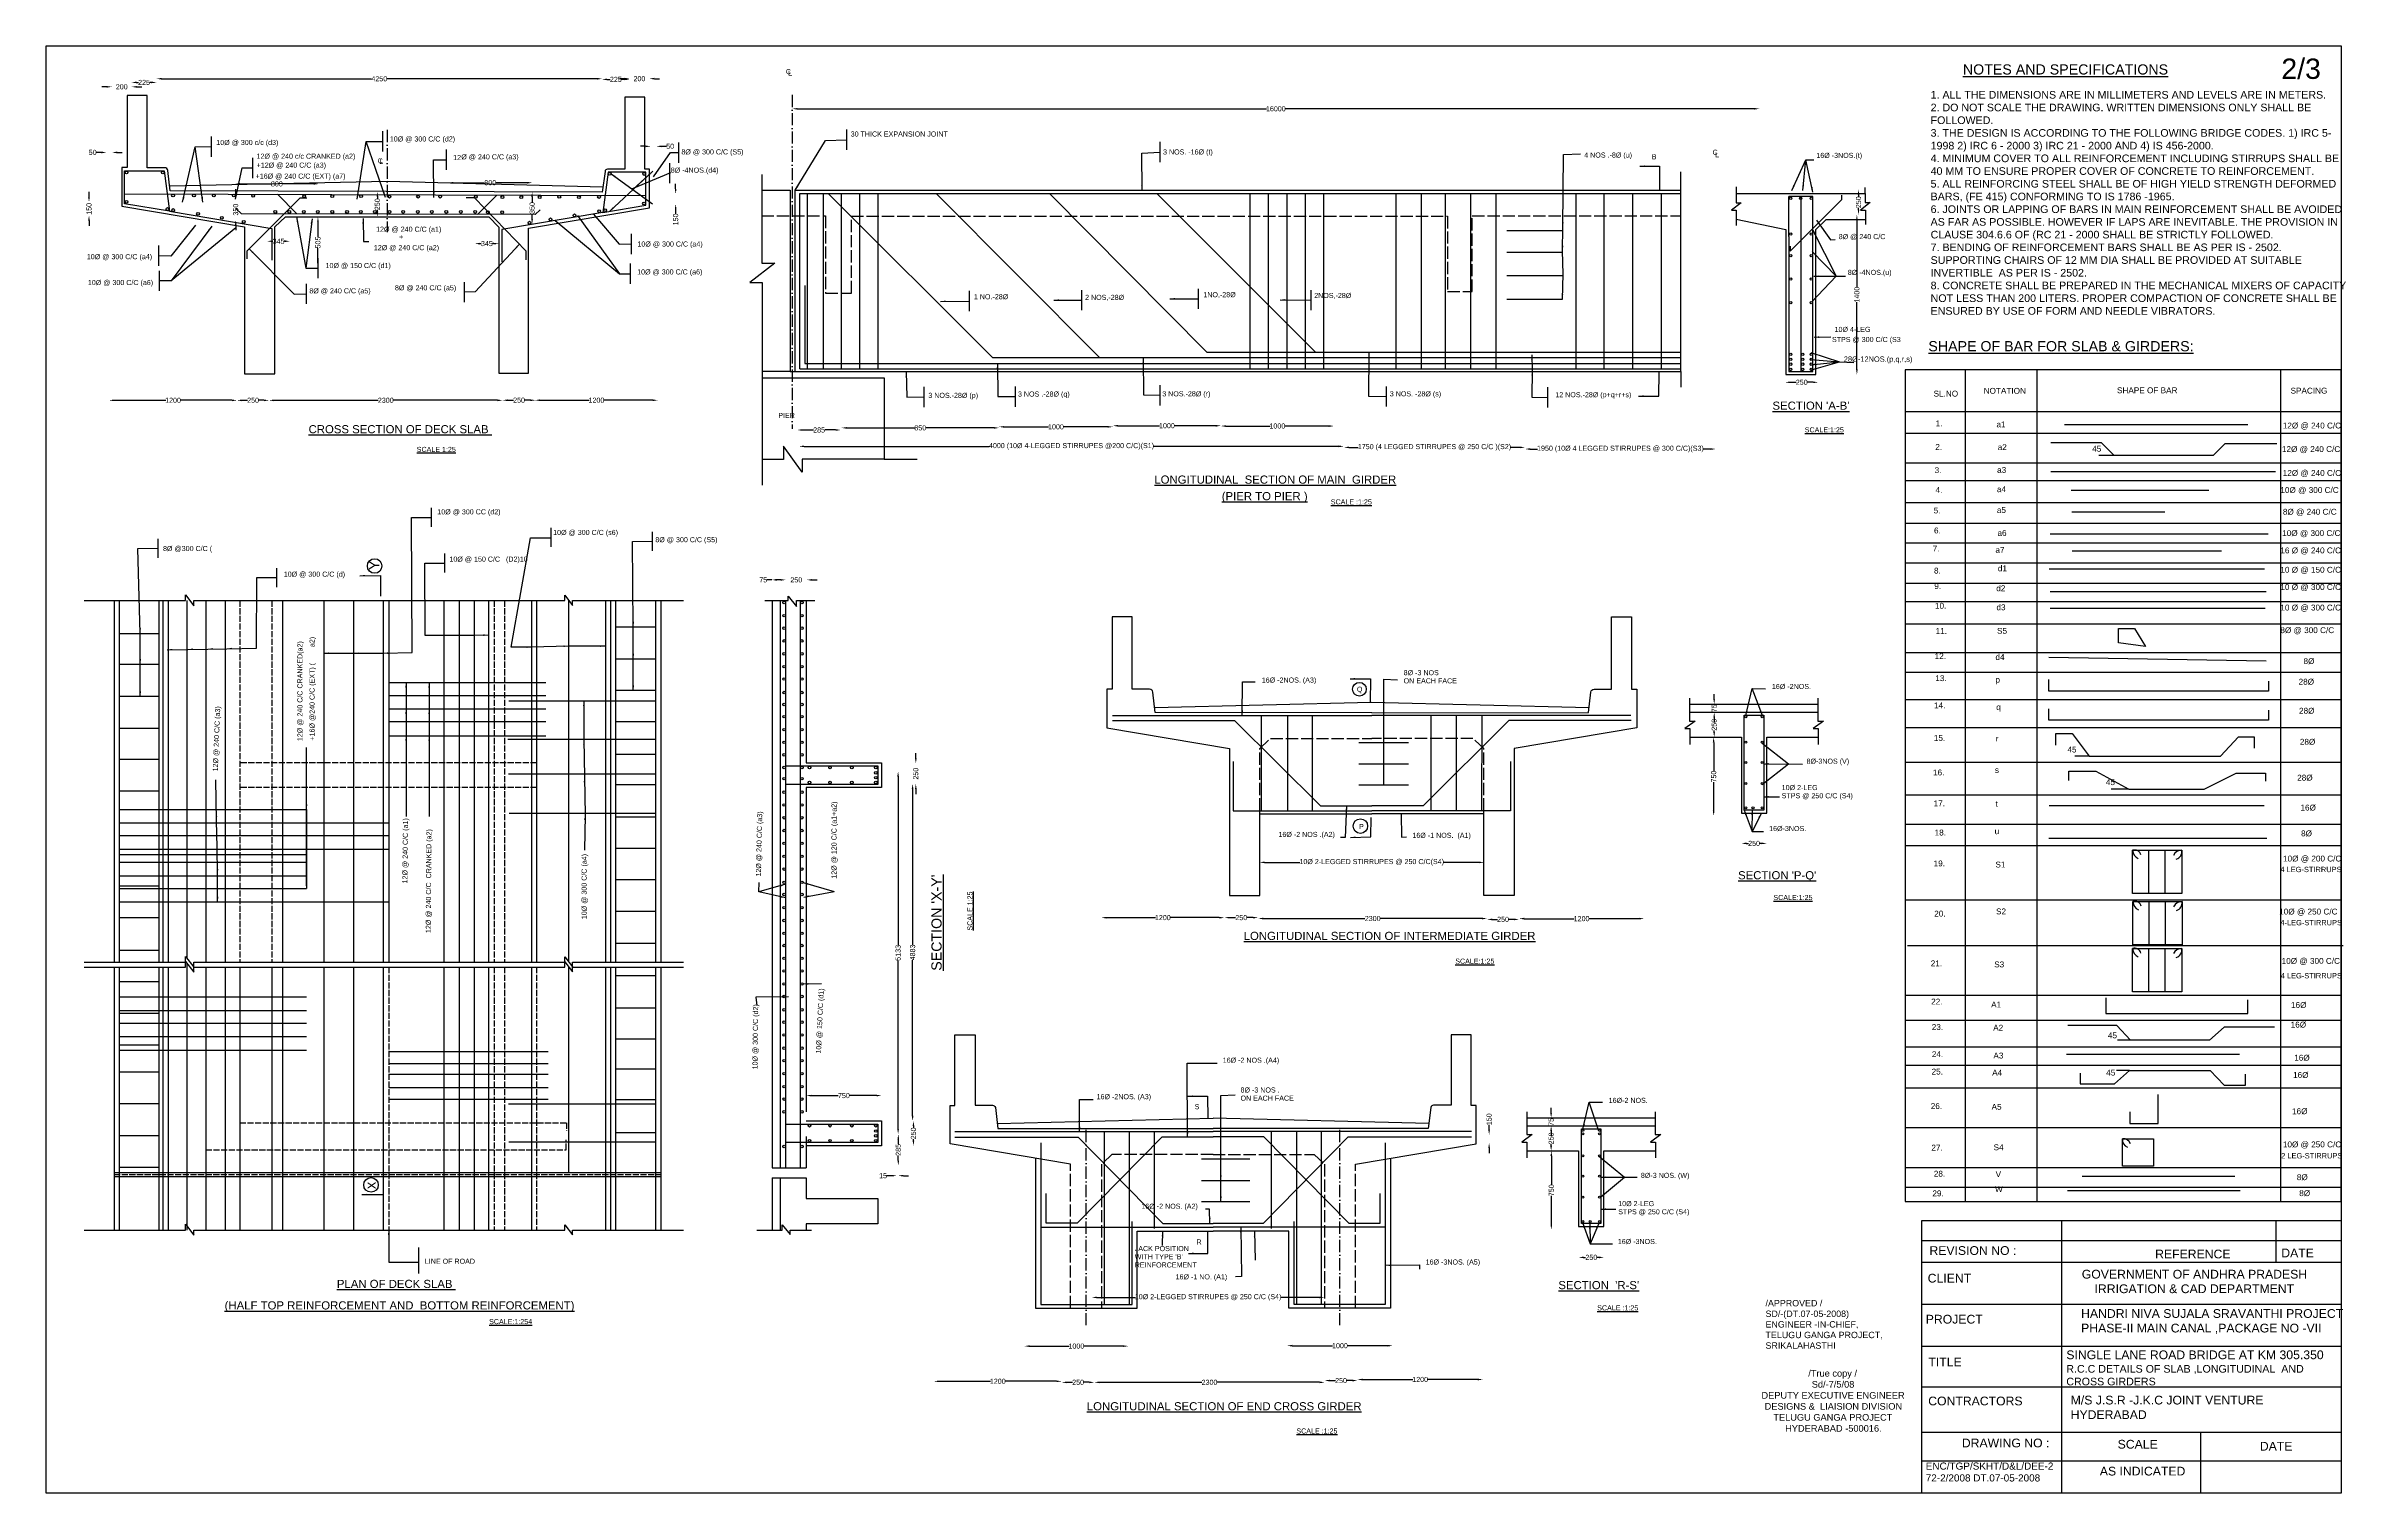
# Model space of a CAD drawing. Header units: millimetres. Extents: x -53247083 to -53224469, y 22124411 to 22138643.
import ezdxf

# ---------------------------------------------------------------- set-up
doc = ezdxf.new("R2010")
doc.units = ezdxf.units.MM
doc.header["$MEASUREMENT"] = 0
doc.linetypes.add('ACAD_ISO02W100', pattern=[15, 12, -3])
doc.linetypes.add('ACAD_ISO10W100', pattern=[18, 12, -3, 0, -3])
for name, color, linetype in [('DIMENSION', 7, 'Continuous'), ('DIMENSIONS', 7, 'Continuous'), ('DRAWING', 2, 'Continuous'), ('TEXT', 7, 'Continuous')]:
    doc.layers.add(name, color=color, linetype=linetype)
doc.styles.get("Standard").update_dxf_attribs({"font": 'arial.ttf', "height": 50})
doc.dimstyles.get("Standard").update_dxf_attribs({"dimtxt": 50, "dimasz": 50, "dimexe": 0.18, "dimexo": 0.0625, "dimgap": 0.09, "dimtad": 0, "dimdec": 0, "dimzin": 0, "dimdsep": 46, "dimtxsty": 'Standard', "dimcen": 0.09, "dimse1": 1, "dimse2": 1, "dimadec": 0, "dimazin": 0, "dimtfac": 1, "dimtdec": 0, "dimtofl": 0, "dimtmove": 0, "dimatfit": 3, "dimfxl": 1, "dimtolj": 1, "dimtzin": 0, "dimarcsym": 0})

# ---------------------------------------------------------------- blocks, each defined once
blk = doc.blocks.new('*D54')
at = {"layer": 'Defpoints', "color": 0}
for p in [(-53246435, 22138277), (-53246242, 22138277), (-53246242, 22138241)]:
    blk.add_point(p, dxfattribs=at)
at = {"layer": 'DIMENSIONS', "color": 0, "lineweight": -2}
for p, q in [((-53246485, 22138241), (-53246535, 22138241)), ((-53246192, 22138241), (-53246142, 22138241))]:
    blk.add_line(p, q, dxfattribs=at)
at = {"layer": 'DIMENSIONS', "color": 0}
for points in [[(-53246485, 22138249), (-53246485, 22138233), (-53246435, 22138241)], [(-53246192, 22138249), (-53246192, 22138233), (-53246242, 22138241)]]:
    blk.add_solid(points, dxfattribs=at)
at = {"layer": 'DIMENSIONS', "color": 0, "insert": (-53246338, 22138241), "char_height": 50, "attachment_point": 5}
blk.add_mtext('\\A1;200', dxfattribs=at)
blk = doc.blocks.new('*D55')
at = {"layer": 'Defpoints', "color": 0}
for p in [(-53246242, 22138277), (-53245996, 22138284), (-53245996, 22138284)]:
    blk.add_point(p, dxfattribs=at)
at = {"layer": 'DIMENSIONS', "color": 0, "lineweight": -2}
for p, q in [((-53246192, 22138284), (-53246175, 22138284)), ((-53246046, 22138284), (-53246063, 22138284))]:
    blk.add_line(p, q, dxfattribs=at)
at = {"layer": 'DIMENSIONS', "color": 0}
for points in [[(-53246192, 22138293), (-53246192, 22138276), (-53246242, 22138284)], [(-53246046, 22138293), (-53246046, 22138276), (-53245996, 22138284)]]:
    blk.add_solid(points, dxfattribs=at)
at = {"layer": 'DIMENSIONS', "color": 0, "insert": (-53246119, 22138284), "char_height": 50, "attachment_point": 5}
blk.add_mtext('\\A1;225', dxfattribs=at)
blk = doc.blocks.new('*D56')
at = {"layer": 'Defpoints', "color": 0}
for p in [(-53245996, 22138284), (-53241616, 22138354), (-53241616, 22138320)]:
    blk.add_point(p, dxfattribs=at)
at = {"layer": 'DIMENSIONS', "color": 0, "lineweight": -2}
for p, q in [((-53245946, 22138320), (-53243882, 22138320)), ((-53241666, 22138320), (-53243730, 22138320))]:
    blk.add_line(p, q, dxfattribs=at)
at = {"layer": 'DIMENSIONS', "color": 0}
for points in [[(-53245946, 22138329), (-53245946, 22138312), (-53245996, 22138320)], [(-53241666, 22138329), (-53241666, 22138312), (-53241616, 22138320)]]:
    blk.add_solid(points, dxfattribs=at)
at = {"layer": 'DIMENSIONS', "color": 0, "insert": (-53243806, 22138320), "char_height": 50, "attachment_point": 5}
blk.add_mtext('\\A1;4250', dxfattribs=at)
blk = doc.blocks.new('*D57')
at = {"layer": 'Defpoints', "color": 0}
for p in [(-53241616, 22138320), (-53241344, 22138332), (-53241344, 22138314)]:
    blk.add_point(p, dxfattribs=at)
at = {"layer": 'DIMENSIONS', "color": 0, "lineweight": -2}
for p, q in [((-53241566, 22138314), (-53241536, 22138314)), ((-53241394, 22138314), (-53241424, 22138314))]:
    blk.add_line(p, q, dxfattribs=at)
at = {"layer": 'DIMENSIONS', "color": 0}
for points in [[(-53241566, 22138323), (-53241566, 22138306), (-53241616, 22138314)], [(-53241394, 22138323), (-53241394, 22138306), (-53241344, 22138314)]]:
    blk.add_solid(points, dxfattribs=at)
at = {"layer": 'DIMENSIONS', "color": 0, "insert": (-53241480, 22138314), "char_height": 50, "attachment_point": 5}
blk.add_mtext('\\A1;225', dxfattribs=at)
blk = doc.blocks.new('*D58')
at = {"layer": 'Defpoints', "color": 0}
for p in [(-53241344, 22138314), (-53241151, 22138321), (-53241151, 22138318)]:
    blk.add_point(p, dxfattribs=at)
at = {"layer": 'DIMENSIONS', "color": 0, "lineweight": -2}
for p, q in [((-53241394, 22138321), (-53241444, 22138321)), ((-53241101, 22138321), (-53241051, 22138321))]:
    blk.add_line(p, q, dxfattribs=at)
at = {"layer": 'DIMENSIONS', "color": 0}
for points in [[(-53241394, 22138330), (-53241394, 22138313), (-53241344, 22138321)], [(-53241101, 22138330), (-53241101, 22138313), (-53241151, 22138321)]]:
    blk.add_solid(points, dxfattribs=at)
at = {"layer": 'DIMENSIONS', "color": 0, "insert": (-53241248, 22138321), "char_height": 50, "attachment_point": 5}
blk.add_mtext('\\A1;200', dxfattribs=at)
blk = doc.blocks.new('*D59')
at = {"layer": 'Defpoints', "color": 0}
for p in [(-53241082, 22137656), (-53241137, 22137451), (-53241082, 22137450)]:
    blk.add_point(p, dxfattribs=at)
at = {"layer": 'DIMENSIONS', "color": 0, "lineweight": -2}
for p, q in [((-53241187, 22137656), (-53241237, 22137656)), ((-53241032, 22137656), (-53240982, 22137656))]:
    blk.add_line(p, q, dxfattribs=at)
at = {"layer": 'DIMENSIONS', "color": 0}
for points in [[(-53241187, 22137664), (-53241187, 22137647), (-53241137, 22137656)], [(-53241032, 22137664), (-53241032, 22137647), (-53241082, 22137656)]]:
    blk.add_solid(points, dxfattribs=at)
at = {"layer": 'DIMENSIONS', "color": 0, "insert": (-53240946, 22137656), "char_height": 50, "attachment_point": 5}
blk.add_mtext('\\A1;50', dxfattribs=at)
blk = doc.blocks.new('*D60')
at = {"layer": 'Defpoints', "color": 0}
for p in [(-53241119, 22137187), (-53241119, 22137090), (-53240892, 22137090)]:
    blk.add_point(p, dxfattribs=at)
at = {"layer": 'DIMENSIONS', "color": 0, "lineweight": -2}
for p, q in [((-53240892, 22137237), (-53240892, 22137287)), ((-53240892, 22137040), (-53240892, 22136990))]:
    blk.add_line(p, q, dxfattribs=at)
at = {"layer": 'DIMENSIONS', "color": 0}
for points in [[(-53240900, 22137237), (-53240884, 22137237), (-53240892, 22137187)], [(-53240900, 22137040), (-53240884, 22137040), (-53240892, 22137090)]]:
    blk.add_solid(points, dxfattribs=at)
at = {"layer": 'DIMENSIONS', "color": 0, "insert": (-53240892, 22136937), "char_height": 50, "attachment_point": 5, "rotation": 90}
blk.add_mtext('\\A1;150', dxfattribs=at)
blk = doc.blocks.new('*D61')
at = {"layer": 'Defpoints', "color": 0}
for p in [(-53242303, 22137206), (-53242284, 22137206), (-53242285, 22136892)]:
    blk.add_point(p, dxfattribs=at)
at = {"layer": 'DIMENSIONS', "color": 0, "lineweight": -2}
for p, q in [((-53242303, 22137156), (-53242303, 22137104)), ((-53242303, 22136942), (-53242303, 22136993))]:
    blk.add_line(p, q, dxfattribs=at)
at = {"layer": 'DIMENSIONS', "color": 0}
for points in [[(-53242312, 22137156), (-53242295, 22137156), (-53242303, 22137206)], [(-53242312, 22136942), (-53242295, 22136942), (-53242303, 22136892)]]:
    blk.add_solid(points, dxfattribs=at)
at = {"layer": 'DIMENSIONS', "color": 0, "insert": (-53242303, 22137049), "char_height": 50, "attachment_point": 5, "rotation": 90}
blk.add_mtext('\\A1;350', dxfattribs=at)
blk = doc.blocks.new('*D62')
at = {"layer": 'Defpoints', "color": 0}
for p in [(-53242866, 22136750), (-53242866, 22136699), (-53242630, 22136748)]:
    blk.add_point(p, dxfattribs=at)
at = {"layer": 'DIMENSIONS', "color": 0, "lineweight": -2}
for p, q in [((-53242816, 22136699), (-53242803, 22136699)), ((-53242680, 22136699), (-53242692, 22136699))]:
    blk.add_line(p, q, dxfattribs=at)
at = {"layer": 'DIMENSIONS', "color": 0}
for points in [[(-53242816, 22136707), (-53242816, 22136690), (-53242866, 22136699)], [(-53242680, 22136707), (-53242680, 22136690), (-53242630, 22136699)]]:
    blk.add_solid(points, dxfattribs=at)
at = {"layer": 'DIMENSIONS', "color": 0, "insert": (-53242748, 22136699), "char_height": 50, "attachment_point": 5}
blk.add_mtext('\\A1;345', dxfattribs=at)
blk = doc.blocks.new('*D63')
at = {"layer": 'Defpoints', "color": 0}
for p in [(-53243129, 22137298), (-53243129, 22137298), (-53242301, 22137315)]:
    blk.add_point(p, dxfattribs=at)
at = {"layer": 'DIMENSIONS', "color": 0, "lineweight": -2}
for p, q in [((-53243079, 22137298), (-53242770, 22137298)), ((-53242351, 22137298), (-53242659, 22137298))]:
    blk.add_line(p, q, dxfattribs=at)
at = {"layer": 'DIMENSIONS', "color": 0}
for points in [[(-53243079, 22137306), (-53243079, 22137289), (-53243129, 22137298)], [(-53242351, 22137306), (-53242351, 22137289), (-53242301, 22137298)]]:
    blk.add_solid(points, dxfattribs=at)
at = {"layer": 'DIMENSIONS', "color": 0, "insert": (-53242715, 22137298), "char_height": 50, "attachment_point": 5}
blk.add_mtext('\\A1;800', dxfattribs=at)
blk = doc.blocks.new('*D64')
at = {"layer": 'Defpoints', "color": 0}
for p in [(-53243825, 22137210), (-53243825, 22137210), (-53243825, 22136962)]:
    blk.add_point(p, dxfattribs=at)
at = {"layer": 'DIMENSIONS', "color": 0, "lineweight": -2}
for p, q in [((-53243825, 22137160), (-53243825, 22137142)), ((-53243825, 22137012), (-53243825, 22137031))]:
    blk.add_line(p, q, dxfattribs=at)
at = {"layer": 'DIMENSIONS', "color": 0}
for points in [[(-53243833, 22137160), (-53243816, 22137160), (-53243825, 22137210)], [(-53243833, 22137012), (-53243816, 22137012), (-53243825, 22136962)]]:
    blk.add_solid(points, dxfattribs=at)
at = {"layer": 'DIMENSIONS', "color": 0, "insert": (-53243825, 22137086), "char_height": 50, "attachment_point": 5, "rotation": 90}
blk.add_mtext('\\A1;250', dxfattribs=at)
blk = doc.blocks.new('*D65')
at = {"layer": 'Defpoints', "color": 0}
for p in [(-53244619, 22136962), (-53244528, 22136457), (-53244409, 22136457)]:
    blk.add_point(p, dxfattribs=at)
at = {"layer": 'DIMENSIONS', "color": 0, "lineweight": -2}
for p, q in [((-53244409, 22136912), (-53244409, 22136765)), ((-53244409, 22136507), (-53244409, 22136654))]:
    blk.add_line(p, q, dxfattribs=at)
at = {"layer": 'DIMENSIONS', "color": 0}
for points in [[(-53244417, 22136912), (-53244401, 22136912), (-53244409, 22136962)], [(-53244417, 22136507), (-53244401, 22136507), (-53244409, 22136457)]]:
    blk.add_solid(points, dxfattribs=at)
at = {"layer": 'DIMENSIONS', "color": 0, "insert": (-53244409, 22136710), "char_height": 50, "attachment_point": 5, "rotation": 90}
blk.add_mtext('\\A1;505', dxfattribs=at)
blk = doc.blocks.new('*D66')
at = {"layer": 'Defpoints', "color": 0}
for p in [(-53242275, 22135204), (-53241068, 22135216), (-53241068, 22135159)]:
    blk.add_point(p, dxfattribs=at)
at = {"layer": 'DIMENSIONS', "color": 0, "lineweight": -2}
for p, q in [((-53242225, 22135159), (-53241744, 22135159)), ((-53241118, 22135159), (-53241599, 22135159))]:
    blk.add_line(p, q, dxfattribs=at)
at = {"layer": 'DIMENSIONS', "color": 0}
for points in [[(-53242225, 22135167), (-53242225, 22135150), (-53242275, 22135159)], [(-53241118, 22135167), (-53241118, 22135150), (-53241068, 22135159)]]:
    blk.add_solid(points, dxfattribs=at)
at = {"layer": 'DIMENSIONS', "color": 0, "insert": (-53241671, 22135159), "char_height": 50, "attachment_point": 5}
blk.add_mtext('\\A1;1200', dxfattribs=at)
blk = doc.blocks.new('*D67')
at = {"layer": 'Defpoints', "color": 0}
for p in [(-53245220, 22137136), (-53245218, 22137136), (-53245228, 22136930)]:
    blk.add_point(p, dxfattribs=at)
at = {"layer": 'DIMENSIONS', "color": 0, "lineweight": -2}
for p, q in [((-53245218, 22137186), (-53245218, 22137236)), ((-53245218, 22136880), (-53245218, 22136830))]:
    blk.add_line(p, q, dxfattribs=at)
at = {"layer": 'DIMENSIONS', "color": 0}
for points in [[(-53245226, 22137186), (-53245209, 22137186), (-53245218, 22137136)], [(-53245226, 22136880), (-53245209, 22136880), (-53245218, 22136930)]]:
    blk.add_solid(points, dxfattribs=at)
at = {"layer": 'DIMENSIONS', "color": 0, "insert": (-53245218, 22137033), "char_height": 50, "attachment_point": 5, "rotation": 90}
blk.add_mtext('\\A1;350', dxfattribs=at)
blk = doc.blocks.new('*D68')
at = {"layer": 'Defpoints', "color": 0}
for p in [(-53246660, 22137108), (-53246478, 22137108), (-53246481, 22136975)]:
    blk.add_point(p, dxfattribs=at)
at = {"layer": 'DIMENSIONS', "color": 0, "lineweight": -2}
for p, q in [((-53246660, 22137158), (-53246660, 22137208)), ((-53246660, 22136925), (-53246660, 22136875))]:
    blk.add_line(p, q, dxfattribs=at)
at = {"layer": 'DIMENSIONS', "color": 0}
for points in [[(-53246669, 22137158), (-53246652, 22137158), (-53246660, 22137108)], [(-53246669, 22136925), (-53246652, 22136925), (-53246660, 22136975)]]:
    blk.add_solid(points, dxfattribs=at)
at = {"layer": 'DIMENSIONS', "color": 0, "insert": (-53246660, 22137041), "char_height": 50, "attachment_point": 5, "rotation": 90}
blk.add_mtext('\\A1;150', dxfattribs=at)
blk = doc.blocks.new('*D69')
at = {"layer": 'Defpoints', "color": 0}
for p in [(-53246488, 22137596), (-53246488, 22137366), (-53246433, 22137365)]:
    blk.add_point(p, dxfattribs=at)
at = {"layer": 'DIMENSIONS', "color": 0, "lineweight": -2}
for p, q in [((-53246538, 22137596), (-53246588, 22137596)), ((-53246383, 22137596), (-53246333, 22137596))]:
    blk.add_line(p, q, dxfattribs=at)
at = {"layer": 'DIMENSIONS', "color": 0}
for points in [[(-53246538, 22137604), (-53246538, 22137587), (-53246488, 22137596)], [(-53246383, 22137604), (-53246383, 22137587), (-53246433, 22137596)]]:
    blk.add_solid(points, dxfattribs=at)
at = {"layer": 'DIMENSIONS', "color": 0, "insert": (-53246624, 22137596), "char_height": 50, "attachment_point": 5}
blk.add_mtext('\\A1;50', dxfattribs=at)
blk = doc.blocks.new('*D70')
at = {"layer": 'Defpoints', "color": 0}
for p in [(-53245224, 22137281), (-53244402, 22137286), (-53244402, 22137286)]:
    blk.add_point(p, dxfattribs=at)
at = {"layer": 'DIMENSIONS', "color": 0, "lineweight": -2}
for p, q in [((-53245174, 22137286), (-53244868, 22137286)), ((-53244452, 22137286), (-53244758, 22137286))]:
    blk.add_line(p, q, dxfattribs=at)
at = {"layer": 'DIMENSIONS', "color": 0}
for points in [[(-53245174, 22137295), (-53245174, 22137278), (-53245224, 22137286)], [(-53244452, 22137295), (-53244452, 22137278), (-53244402, 22137286)]]:
    blk.add_solid(points, dxfattribs=at)
at = {"layer": 'DIMENSIONS', "color": 0, "insert": (-53244813, 22137286), "char_height": 50, "attachment_point": 5}
blk.add_mtext('\\A1;800', dxfattribs=at)
blk = doc.blocks.new('*D71')
at = {"layer": 'Defpoints', "color": 0}
for p in [(-53244908, 22136717), (-53244685, 22136722), (-53244685, 22136722)]:
    blk.add_point(p, dxfattribs=at)
at = {"layer": 'DIMENSIONS', "color": 0, "lineweight": -2}
for p, q in [((-53244858, 22136722), (-53244852, 22136722)), ((-53244735, 22136722), (-53244741, 22136722))]:
    blk.add_line(p, q, dxfattribs=at)
at = {"layer": 'DIMENSIONS', "color": 0}
for points in [[(-53244858, 22136731), (-53244858, 22136714), (-53244908, 22136722)], [(-53244735, 22136731), (-53244735, 22136714), (-53244685, 22136722)]]:
    blk.add_solid(points, dxfattribs=at)
at = {"layer": 'DIMENSIONS', "color": 0, "insert": (-53244796, 22136722), "char_height": 50, "attachment_point": 5}
blk.add_mtext('\\A1;345', dxfattribs=at)
blk = doc.blocks.new('*D72')
at = {"layer": 'Defpoints', "color": 0}
for p in [(-53246463, 22135137), (-53245205, 22135158), (-53245205, 22135158)]:
    blk.add_point(p, dxfattribs=at)
at = {"layer": 'DIMENSIONS', "color": 0, "lineweight": -2}
for p, q in [((-53246413, 22135158), (-53245906, 22135158)), ((-53245255, 22135158), (-53245762, 22135158))]:
    blk.add_line(p, q, dxfattribs=at)
at = {"layer": 'DIMENSIONS', "color": 0}
for points in [[(-53246413, 22135166), (-53246413, 22135149), (-53246463, 22135158)], [(-53245255, 22135166), (-53245255, 22135149), (-53245205, 22135158)]]:
    blk.add_solid(points, dxfattribs=at)
at = {"layer": 'DIMENSIONS', "color": 0, "insert": (-53245834, 22135158), "char_height": 50, "attachment_point": 5}
blk.add_mtext('\\A1;1200', dxfattribs=at)
blk = doc.blocks.new('*D73')
at = {"layer": 'Defpoints', "color": 0}
for p in [(-53245205, 22135158), (-53244890, 22135165), (-53244890, 22135158)]:
    blk.add_point(p, dxfattribs=at)
at = {"layer": 'DIMENSIONS', "color": 0, "lineweight": -2}
for p, q in [((-53245155, 22135158), (-53245103, 22135158)), ((-53244940, 22135158), (-53244992, 22135158))]:
    blk.add_line(p, q, dxfattribs=at)
at = {"layer": 'DIMENSIONS', "color": 0}
for points in [[(-53245155, 22135166), (-53245155, 22135149), (-53245205, 22135158)], [(-53244940, 22135166), (-53244940, 22135149), (-53244890, 22135158)]]:
    blk.add_solid(points, dxfattribs=at)
at = {"layer": 'DIMENSIONS', "color": 0, "insert": (-53245047, 22135158), "char_height": 50, "attachment_point": 5}
blk.add_mtext('\\A1;250', dxfattribs=at)
blk = doc.blocks.new('*D74')
at = {"layer": 'Defpoints', "color": 0}
for p in [(-53242594, 22135200), (-53244890, 22135165), (-53242594, 22135158)]:
    blk.add_point(p, dxfattribs=at)
at = {"layer": 'DIMENSIONS', "color": 0, "lineweight": -2}
for p, q in [((-53244840, 22135158), (-53243817, 22135158)), ((-53242644, 22135158), (-53243667, 22135158))]:
    blk.add_line(p, q, dxfattribs=at)
at = {"layer": 'DIMENSIONS', "color": 0}
for points in [[(-53244840, 22135166), (-53244840, 22135149), (-53244890, 22135158)], [(-53242644, 22135166), (-53242644, 22135149), (-53242594, 22135158)]]:
    blk.add_solid(points, dxfattribs=at)
at = {"layer": 'DIMENSIONS', "color": 0, "insert": (-53243742, 22135158), "char_height": 50, "attachment_point": 5}
blk.add_mtext('\\A1;2300', dxfattribs=at)
blk = doc.blocks.new('*D75')
at = {"layer": 'Defpoints', "color": 0}
for p in [(-53242594, 22135173), (-53242270, 22135159), (-53242270, 22135159)]:
    blk.add_point(p, dxfattribs=at)
at = {"layer": 'DIMENSIONS', "color": 0, "lineweight": -2}
for p, q in [((-53242544, 22135159), (-53242488, 22135159)), ((-53242320, 22135159), (-53242376, 22135159))]:
    blk.add_line(p, q, dxfattribs=at)
at = {"layer": 'DIMENSIONS', "color": 0}
for points in [[(-53242544, 22135167), (-53242544, 22135150), (-53242594, 22135159)], [(-53242320, 22135167), (-53242320, 22135150), (-53242270, 22135159)]]:
    blk.add_solid(points, dxfattribs=at)
at = {"layer": 'DIMENSIONS', "color": 0, "insert": (-53242432, 22135159), "char_height": 50, "attachment_point": 5}
blk.add_mtext('\\A1;250', dxfattribs=at)
blk = doc.blocks.new('*D76')
at = {"layer": 'Defpoints', "color": 0}
for p in [(-53239696, 22134862), (-53239269, 22134866), (-53239269, 22134865)]:
    blk.add_point(p, dxfattribs=at)
at = {"layer": 'DIMENSIONS', "color": 0, "lineweight": -2}
for p, q in [((-53239646, 22134866), (-53239538, 22134866)), ((-53239319, 22134866), (-53239426, 22134866))]:
    blk.add_line(p, q, dxfattribs=at)
at = {"layer": 'DIMENSIONS', "color": 0}
for points in [[(-53239646, 22134874), (-53239646, 22134858), (-53239696, 22134866)], [(-53239319, 22134874), (-53239319, 22134858), (-53239269, 22134866)]]:
    blk.add_solid(points, dxfattribs=at)
at = {"layer": 'DIMENSIONS', "color": 0, "insert": (-53239482, 22134866), "char_height": 50, "attachment_point": 5}
blk.add_mtext('\\A1;285', dxfattribs=at)
blk = doc.blocks.new('*D77')
at = {"layer": 'Defpoints', "color": 0}
for p in [(-53239260, 22134867), (-53237713, 22134893), (-53237713, 22134887)]:
    blk.add_point(p, dxfattribs=at)
at = {"layer": 'DIMENSIONS', "color": 0, "lineweight": -2}
for p, q in [((-53239210, 22134887), (-53238542, 22134887)), ((-53237763, 22134887), (-53238431, 22134887))]:
    blk.add_line(p, q, dxfattribs=at)
at = {"layer": 'DIMENSIONS', "color": 0}
for points in [[(-53239210, 22134895), (-53239210, 22134878), (-53239260, 22134887)], [(-53237763, 22134895), (-53237763, 22134878), (-53237713, 22134887)]]:
    blk.add_solid(points, dxfattribs=at)
at = {"layer": 'DIMENSIONS', "color": 0, "insert": (-53238487, 22134887), "char_height": 50, "attachment_point": 5}
blk.add_mtext('\\A1;850', dxfattribs=at)
blk = doc.blocks.new('*D78')
at = {"layer": 'Defpoints', "color": 0}
for p in [(-53237713, 22134887), (-53236593, 22134897), (-53236593, 22134897)]:
    blk.add_point(p, dxfattribs=at)
at = {"layer": 'DIMENSIONS', "color": 0, "lineweight": -2}
for p, q in [((-53237663, 22134897), (-53237225, 22134897)), ((-53236643, 22134897), (-53237081, 22134897))]:
    blk.add_line(p, q, dxfattribs=at)
at = {"layer": 'DIMENSIONS', "color": 0}
for points in [[(-53237663, 22134905), (-53237663, 22134889), (-53237713, 22134897)], [(-53236643, 22134905), (-53236643, 22134889), (-53236593, 22134897)]]:
    blk.add_solid(points, dxfattribs=at)
at = {"layer": 'DIMENSIONS', "color": 0, "insert": (-53237153, 22134897), "char_height": 50, "attachment_point": 5}
blk.add_mtext('\\A1;1000', dxfattribs=at)
blk = doc.blocks.new('*D79')
at = {"layer": 'Defpoints', "color": 0}
for p in [(-53236593, 22134897), (-53235531, 22134908), (-53235531, 22134893)]:
    blk.add_point(p, dxfattribs=at)
at = {"layer": 'DIMENSIONS', "color": 0, "lineweight": -2}
for p, q in [((-53236543, 22134908), (-53236134, 22134908)), ((-53235581, 22134908), (-53235990, 22134908))]:
    blk.add_line(p, q, dxfattribs=at)
at = {"layer": 'DIMENSIONS', "color": 0}
for points in [[(-53236543, 22134916), (-53236543, 22134899), (-53236593, 22134908)], [(-53235581, 22134916), (-53235581, 22134899), (-53235531, 22134908)]]:
    blk.add_solid(points, dxfattribs=at)
at = {"layer": 'DIMENSIONS', "color": 0, "insert": (-53236062, 22134908), "char_height": 50, "attachment_point": 5}
blk.add_mtext('\\A1;1000', dxfattribs=at)
blk = doc.blocks.new('*D80')
at = {"layer": 'Defpoints', "color": 0}
for p in [(-53235531, 22134908), (-53234420, 22134905), (-53234420, 22134893)]:
    blk.add_point(p, dxfattribs=at)
at = {"layer": 'DIMENSIONS', "color": 0, "lineweight": -2}
for p, q in [((-53235481, 22134905), (-53235048, 22134905)), ((-53234470, 22134905), (-53234903, 22134905))]:
    blk.add_line(p, q, dxfattribs=at)
at = {"layer": 'DIMENSIONS', "color": 0}
for points in [[(-53235481, 22134913), (-53235481, 22134896), (-53235531, 22134905)], [(-53234470, 22134913), (-53234470, 22134896), (-53234420, 22134905)]]:
    blk.add_solid(points, dxfattribs=at)
at = {"layer": 'DIMENSIONS', "color": 0, "insert": (-53234976, 22134905), "char_height": 50, "attachment_point": 5}
blk.add_mtext('\\A1;1000', dxfattribs=at)
blk = doc.blocks.new('*D81')
at = {"layer": 'Defpoints', "color": 0}
for p in [(-53229983, 22135409), (-53229657, 22135402), (-53229657, 22135335)]:
    blk.add_point(p, dxfattribs=at)
at = {"layer": 'DIMENSIONS', "color": 0, "lineweight": -2}
for p, q in [((-53229933, 22135335), (-53229875, 22135335)), ((-53229707, 22135335), (-53229764, 22135335))]:
    blk.add_line(p, q, dxfattribs=at)
at = {"layer": 'DIMENSIONS', "color": 0}
for points in [[(-53229933, 22135343), (-53229933, 22135327), (-53229983, 22135335)], [(-53229707, 22135343), (-53229707, 22135327), (-53229657, 22135335)]]:
    blk.add_solid(points, dxfattribs=at)
at = {"layer": 'DIMENSIONS', "color": 0, "insert": (-53229820, 22135335), "char_height": 50, "attachment_point": 5}
blk.add_mtext('\\A1;250', dxfattribs=at)
blk = doc.blocks.new('*D82')
at = {"layer": 'Defpoints', "color": 0}
for p in [(-53229262, 22137230), (-53229262, 22137230), (-53229268, 22136983)]:
    blk.add_point(p, dxfattribs=at)
at = {"layer": 'DIMENSIONS', "color": 0, "lineweight": -2}
for p, q in [((-53229262, 22137180), (-53229262, 22137162)), ((-53229262, 22137033), (-53229262, 22137051))]:
    blk.add_line(p, q, dxfattribs=at)
at = {"layer": 'DIMENSIONS', "color": 0}
for points in [[(-53229270, 22137180), (-53229254, 22137180), (-53229262, 22137230)], [(-53229270, 22137033), (-53229254, 22137033), (-53229262, 22136983)]]:
    blk.add_solid(points, dxfattribs=at)
at = {"layer": 'DIMENSIONS', "color": 0, "insert": (-53229262, 22137106), "char_height": 50, "attachment_point": 5, "rotation": 90}
blk.add_mtext('\\A1;250', dxfattribs=at)
blk = doc.blocks.new('*D83')
at = {"layer": 'Defpoints', "color": 0}
for p in [(-53229262, 22136983), (-53229278, 22135411), (-53229277, 22135411)]:
    blk.add_point(p, dxfattribs=at)
at = {"layer": 'DIMENSIONS', "color": 0, "lineweight": -2}
for p, q in [((-53229278, 22136933), (-53229278, 22136269)), ((-53229278, 22135461), (-53229278, 22136124))]:
    blk.add_line(p, q, dxfattribs=at)
at = {"layer": 'DIMENSIONS', "color": 0}
for points in [[(-53229286, 22136933), (-53229270, 22136933), (-53229278, 22136983)], [(-53229286, 22135461), (-53229270, 22135461), (-53229278, 22135411)]]:
    blk.add_solid(points, dxfattribs=at)
at = {"layer": 'DIMENSIONS', "color": 0, "insert": (-53229278, 22136197), "char_height": 50, "attachment_point": 5, "rotation": 90}
blk.add_mtext('\\A1;1400', dxfattribs=at)
blk = doc.blocks.new('*D84')
at = {"layer": 'Defpoints', "color": 0}
for p in [(-53232540, 22134689), (-53230667, 22134679), (-53230667, 22134671)]:
    blk.add_point(p, dxfattribs=at)
at = {"layer": 'DIMENSIONS', "color": 0, "lineweight": -2}
for p, q in [((-53232490, 22134679), (-53232418, 22134679)), ((-53230717, 22134679), (-53230789, 22134679))]:
    blk.add_line(p, q, dxfattribs=at)
at = {"layer": 'DIMENSIONS', "color": 0}
for points in [[(-53232490, 22134687), (-53232490, 22134670), (-53232540, 22134679)], [(-53230717, 22134687), (-53230717, 22134670), (-53230667, 22134679)]]:
    blk.add_solid(points, dxfattribs=at)
at = {"layer": 'DIMENSIONS', "color": 0, "insert": (-53231603, 22134679), "char_height": 50, "attachment_point": 5}
blk.add_mtext('\\A1;1950 (10Ø 4 LEGGED STIRRUPES @ 300 C/C)(S3)', dxfattribs=at)
blk = doc.blocks.new('*D85')
at = {"layer": 'Defpoints', "color": 0}
for p in [(-53234322, 22134695), (-53234322, 22134692), (-53232540, 22134679)]:
    blk.add_point(p, dxfattribs=at)
at = {"layer": 'DIMENSIONS', "color": 0, "lineweight": -2}
for p, q in [((-53234272, 22134695), (-53234180, 22134695)), ((-53232590, 22134695), (-53232683, 22134695))]:
    blk.add_line(p, q, dxfattribs=at)
at = {"layer": 'DIMENSIONS', "color": 0}
for points in [[(-53234272, 22134703), (-53234272, 22134687), (-53234322, 22134695)], [(-53232590, 22134703), (-53232590, 22134687), (-53232540, 22134695)]]:
    blk.add_solid(points, dxfattribs=at)
at = {"layer": 'DIMENSIONS', "color": 0, "insert": (-53233431, 22134695), "char_height": 50, "attachment_point": 5}
blk.add_mtext('\\A1;1750 (4 LEGGED STIRRUPES @ 250 C/C )(S2)', dxfattribs=at)
blk = doc.blocks.new('*D86')
at = {"layer": 'Defpoints', "color": 0}
for p in [(-53239679, 22134705), (-53239679, 22134665), (-53234322, 22134695)]:
    blk.add_point(p, dxfattribs=at)
at = {"layer": 'DIMENSIONS', "color": 0, "lineweight": -2}
for p, q in [((-53239629, 22134705), (-53237811, 22134705)), ((-53234372, 22134705), (-53236190, 22134705))]:
    blk.add_line(p, q, dxfattribs=at)
at = {"layer": 'DIMENSIONS', "color": 0}
for points in [[(-53239629, 22134714), (-53239629, 22134697), (-53239679, 22134705)], [(-53234372, 22134714), (-53234372, 22134697), (-53234322, 22134705)]]:
    blk.add_solid(points, dxfattribs=at)
at = {"layer": 'DIMENSIONS', "color": 0, "insert": (-53237000, 22134705), "char_height": 50, "attachment_point": 5}
blk.add_mtext('\\A1;4000 (10Ø 4-LEGGED STIRRUPES @200 C/C)(S1)', dxfattribs=at)
blk = doc.blocks.new('*D87')
at = {"layer": 'Defpoints', "color": 0}
for p in [(-53239745, 22138025), (-53239745, 22138025), (-53230236, 22138025)]:
    blk.add_point(p, dxfattribs=at)
at = {"layer": 'DIMENSIONS', "color": 0, "lineweight": -2}
for p, q in [((-53239695, 22138025), (-53235083, 22138025)), ((-53230286, 22138025), (-53234899, 22138025))]:
    blk.add_line(p, q, dxfattribs=at)
at = {"layer": 'DIMENSIONS', "color": 0}
for points in [[(-53239695, 22138033), (-53239695, 22138017), (-53239745, 22138025)], [(-53230286, 22138033), (-53230286, 22138017), (-53230236, 22138025)]]:
    blk.add_solid(points, dxfattribs=at)
at = {"layer": 'DIMENSIONS', "color": 0, "insert": (-53234991, 22138025), "char_height": 50, "attachment_point": 5}
blk.add_mtext('\\A1;16000', dxfattribs=at)
blk = doc.blocks.new('*D88')
at = {"layer": 'Defpoints', "color": 0}
for p in [(-53239811, 22133392), (-53239811, 22133270), (-53239602, 22133280)]:
    blk.add_point(p, dxfattribs=at)
at = {"layer": 'DIMENSIONS', "color": 0, "lineweight": -2}
for p, q in [((-53239861, 22133392), (-53239911, 22133392)), ((-53239552, 22133392), (-53239502, 22133392))]:
    blk.add_line(p, q, dxfattribs=at)
at = {"layer": 'DIMENSIONS', "color": 0}
for points in [[(-53239861, 22133400), (-53239861, 22133383), (-53239811, 22133392)], [(-53239552, 22133400), (-53239552, 22133383), (-53239602, 22133392)]]:
    blk.add_solid(points, dxfattribs=at)
at = {"layer": 'DIMENSIONS', "color": 0, "insert": (-53239706, 22133392), "char_height": 50, "attachment_point": 5}
blk.add_mtext('\\A1;250', dxfattribs=at)
blk = doc.blocks.new('*D89')
at = {"layer": 'Defpoints', "color": 0}
for p in [(-53239945, 22133392), (-53239945, 22133270), (-53239811, 22133270)]:
    blk.add_point(p, dxfattribs=at)
at = {"layer": 'DIMENSIONS', "color": 0, "lineweight": -2}
for p, q in [((-53239945, 22133392), (-53239995, 22133392)), ((-53239861, 22133392), (-53239895, 22133392))]:
    blk.add_line(p, q, dxfattribs=at)
at = {"layer": 'DIMENSIONS', "color": 0}
for points in [[(-53239895, 22133400), (-53239895, 22133383), (-53239945, 22133392)], [(-53239861, 22133400), (-53239861, 22133383), (-53239811, 22133392)]]:
    blk.add_solid(points, dxfattribs=at)
at = {"layer": 'DIMENSIONS', "color": 0, "insert": (-53240031, 22133392), "char_height": 50, "attachment_point": 5}
blk.add_mtext('\\A1;75', dxfattribs=at)
blk = doc.blocks.new('*D90')
at = {"layer": 'Defpoints', "color": 0}
for p in [(-53235150, 22130619), (-53232945, 22130619), (-53232945, 22130614)]:
    blk.add_point(p, dxfattribs=at)
at = {"layer": 'DIMENSIONS', "color": 0, "lineweight": -2}
for p, q in [((-53235100, 22130614), (-53234754, 22130614)), ((-53232995, 22130614), (-53233342, 22130614))]:
    blk.add_line(p, q, dxfattribs=at)
at = {"layer": 'DIMENSIONS', "color": 0}
for points in [[(-53235100, 22130622), (-53235100, 22130605), (-53235150, 22130614)], [(-53232995, 22130622), (-53232995, 22130605), (-53232945, 22130614)]]:
    blk.add_solid(points, dxfattribs=at)
at = {"layer": 'DIMENSIONS', "color": 0, "insert": (-53234048, 22130614), "char_height": 50, "attachment_point": 5}
blk.add_mtext('\\A1;10Ø 2-LEGGED STIRRUPES @ 250 C/C(S4)', dxfattribs=at)
blk = doc.blocks.new('*D91')
at = {"layer": 'Defpoints', "color": 0}
for p in [(-53230681, 22132168), (-53230681, 22132168), (-53230681, 22132090)]:
    blk.add_point(p, dxfattribs=at)
at = {"layer": 'DIMENSIONS', "color": 0, "lineweight": -2}
for p, q in [((-53230681, 22132218), (-53230681, 22132268)), ((-53230681, 22132040), (-53230681, 22131990))]:
    blk.add_line(p, q, dxfattribs=at)
at = {"layer": 'DIMENSIONS', "color": 0}
for points in [[(-53230689, 22132218), (-53230673, 22132218), (-53230681, 22132168)], [(-53230689, 22132040), (-53230673, 22132040), (-53230681, 22132090)]]:
    blk.add_solid(points, dxfattribs=at)
at = {"layer": 'DIMENSIONS', "color": 0, "insert": (-53230681, 22132129), "char_height": 50, "attachment_point": 5, "rotation": 90}
blk.add_mtext('\\A1;75', dxfattribs=at)
blk = doc.blocks.new('*D92')
at = {"layer": 'Defpoints', "color": 0}
for p in [(-53230681, 22132090), (-53230681, 22131844), (-53230681, 22131844)]:
    blk.add_point(p, dxfattribs=at)
at = {"layer": 'DIMENSIONS', "color": 0, "lineweight": -2}
for p, q in [((-53230681, 22132040), (-53230681, 22132023)), ((-53230681, 22131894), (-53230681, 22131911))]:
    blk.add_line(p, q, dxfattribs=at)
at = {"layer": 'DIMENSIONS', "color": 0}
for points in [[(-53230689, 22132040), (-53230673, 22132040), (-53230681, 22132090)], [(-53230689, 22131894), (-53230673, 22131894), (-53230681, 22131844)]]:
    blk.add_solid(points, dxfattribs=at)
at = {"layer": 'DIMENSIONS', "color": 0, "insert": (-53230681, 22131967), "char_height": 50, "attachment_point": 5, "rotation": 90}
blk.add_mtext('\\A1;250', dxfattribs=at)
blk = doc.blocks.new('*D93')
at = {"layer": 'Defpoints', "color": 0}
for p in [(-53230681, 22131844), (-53230696, 22131071), (-53230686, 22131071)]:
    blk.add_point(p, dxfattribs=at)
at = {"layer": 'DIMENSIONS', "color": 0, "lineweight": -2}
for p, q in [((-53230686, 22131794), (-53230686, 22131513)), ((-53230686, 22131121), (-53230686, 22131403))]:
    blk.add_line(p, q, dxfattribs=at)
at = {"layer": 'DIMENSIONS', "color": 0}
for points in [[(-53230695, 22131794), (-53230678, 22131794), (-53230686, 22131844)], [(-53230695, 22131121), (-53230678, 22131121), (-53230686, 22131071)]]:
    blk.add_solid(points, dxfattribs=at)
at = {"layer": 'DIMENSIONS', "color": 0, "insert": (-53230686, 22131458), "char_height": 50, "attachment_point": 5, "rotation": 90}
blk.add_mtext('\\A1;750', dxfattribs=at)
blk = doc.blocks.new('*D94')
at = {"layer": 'Defpoints', "color": 0}
for p in [(-53230413, 22131099), (-53230164, 22131099), (-53230164, 22130800)]:
    blk.add_point(p, dxfattribs=at)
at = {"layer": 'DIMENSIONS', "color": 0, "lineweight": -2}
for p, q in [((-53230363, 22130800), (-53230344, 22130800)), ((-53230214, 22130800), (-53230233, 22130800))]:
    blk.add_line(p, q, dxfattribs=at)
at = {"layer": 'DIMENSIONS', "color": 0}
for points in [[(-53230363, 22130809), (-53230363, 22130792), (-53230413, 22130800)], [(-53230214, 22130809), (-53230214, 22130792), (-53230164, 22130800)]]:
    blk.add_solid(points, dxfattribs=at)
at = {"layer": 'DIMENSIONS', "color": 0, "insert": (-53230289, 22130800), "char_height": 50, "attachment_point": 5}
blk.add_mtext('\\A1;250', dxfattribs=at)
blk = doc.blocks.new('*D95')
at = {"layer": 'Defpoints', "color": 0}
for p in [(-53232599, 22130058), (-53231370, 22130060), (-53231370, 22130060)]:
    blk.add_point(p, dxfattribs=at)
at = {"layer": 'DIMENSIONS', "color": 0, "lineweight": -2}
for p, q in [((-53232549, 22130060), (-53232057, 22130060)), ((-53231420, 22130060), (-53231912, 22130060))]:
    blk.add_line(p, q, dxfattribs=at)
at = {"layer": 'DIMENSIONS', "color": 0}
for points in [[(-53232549, 22130069), (-53232549, 22130052), (-53232599, 22130060)], [(-53231420, 22130069), (-53231420, 22130052), (-53231370, 22130060)]]:
    blk.add_solid(points, dxfattribs=at)
at = {"layer": 'DIMENSIONS', "color": 0, "insert": (-53231985, 22130060), "char_height": 50, "attachment_point": 5}
blk.add_mtext('\\A1;1200', dxfattribs=at)
blk = doc.blocks.new('*D96')
at = {"layer": 'Defpoints', "color": 0}
for p in [(-53232914, 22130053), (-53232914, 22130053), (-53232599, 22130058)]:
    blk.add_point(p, dxfattribs=at)
at = {"layer": 'DIMENSIONS', "color": 0, "lineweight": -2}
for p, q in [((-53232864, 22130053), (-53232813, 22130053)), ((-53232649, 22130053), (-53232701, 22130053))]:
    blk.add_line(p, q, dxfattribs=at)
at = {"layer": 'DIMENSIONS', "color": 0}
for points in [[(-53232864, 22130061), (-53232864, 22130044), (-53232914, 22130053)], [(-53232649, 22130061), (-53232649, 22130044), (-53232599, 22130053)]]:
    blk.add_solid(points, dxfattribs=at)
at = {"layer": 'DIMENSIONS', "color": 0, "insert": (-53232757, 22130053), "char_height": 50, "attachment_point": 5}
blk.add_mtext('\\A1;250', dxfattribs=at)
blk = doc.blocks.new('*D97')
at = {"layer": 'Defpoints', "color": 0}
for p in [(-53235164, 22130075), (-53235164, 22130061), (-53232914, 22130053)]:
    blk.add_point(p, dxfattribs=at)
at = {"layer": 'DIMENSIONS', "color": 0, "lineweight": -2}
for p, q in [((-53235114, 22130061), (-53234115, 22130061)), ((-53232964, 22130061), (-53233964, 22130061))]:
    blk.add_line(p, q, dxfattribs=at)
at = {"layer": 'DIMENSIONS', "color": 0}
for points in [[(-53235114, 22130070), (-53235114, 22130053), (-53235164, 22130061)], [(-53232964, 22130070), (-53232964, 22130053), (-53232914, 22130061)]]:
    blk.add_solid(points, dxfattribs=at)
at = {"layer": 'DIMENSIONS', "color": 0, "insert": (-53234039, 22130061), "char_height": 50, "attachment_point": 5}
blk.add_mtext('\\A1;2300', dxfattribs=at)
blk = doc.blocks.new('*D98')
at = {"layer": 'Defpoints', "color": 0}
for p in [(-53235497, 22130070), (-53235497, 22130070), (-53235164, 22130061)]:
    blk.add_point(p, dxfattribs=at)
at = {"layer": 'DIMENSIONS', "color": 0, "lineweight": -2}
for p, q in [((-53235447, 22130070), (-53235386, 22130070)), ((-53235214, 22130070), (-53235275, 22130070))]:
    blk.add_line(p, q, dxfattribs=at)
at = {"layer": 'DIMENSIONS', "color": 0}
for points in [[(-53235447, 22130078), (-53235447, 22130062), (-53235497, 22130070)], [(-53235214, 22130078), (-53235214, 22130062), (-53235164, 22130070)]]:
    blk.add_solid(points, dxfattribs=at)
at = {"layer": 'DIMENSIONS', "color": 0, "insert": (-53235331, 22130070), "char_height": 50, "attachment_point": 5}
blk.add_mtext('\\A1;250', dxfattribs=at)
blk = doc.blocks.new('*D99')
at = {"layer": 'Defpoints', "color": 0}
for p in [(-53236707, 22130070), (-53236707, 22130070), (-53235497, 22130070)]:
    blk.add_point(p, dxfattribs=at)
at = {"layer": 'DIMENSIONS', "color": 0, "lineweight": -2}
for p, q in [((-53236657, 22130070), (-53236174, 22130070)), ((-53235547, 22130070), (-53236030, 22130070))]:
    blk.add_line(p, q, dxfattribs=at)
at = {"layer": 'DIMENSIONS', "color": 0}
for points in [[(-53236657, 22130078), (-53236657, 22130061), (-53236707, 22130070)], [(-53235547, 22130078), (-53235547, 22130061), (-53235497, 22130070)]]:
    blk.add_solid(points, dxfattribs=at)
at = {"layer": 'DIMENSIONS', "color": 0, "insert": (-53236102, 22130070), "char_height": 50, "attachment_point": 5}
blk.add_mtext('\\A1;1200', dxfattribs=at)
blk = doc.blocks.new('*D100')
at = {"layer": 'Defpoints', "color": 0}
for p in [(-53232284, 22128100), (-53232284, 22128100), (-53232284, 22128022)]:
    blk.add_point(p, dxfattribs=at)
at = {"layer": 'DIMENSIONS', "color": 0, "lineweight": -2}
for p, q in [((-53232284, 22128150), (-53232284, 22128200)), ((-53232284, 22127972), (-53232284, 22127922))]:
    blk.add_line(p, q, dxfattribs=at)
at = {"layer": 'DIMENSIONS', "color": 0}
for points in [[(-53232293, 22128150), (-53232276, 22128150), (-53232284, 22128100)], [(-53232293, 22127972), (-53232276, 22127972), (-53232284, 22128022)]]:
    blk.add_solid(points, dxfattribs=at)
at = {"layer": 'DIMENSIONS', "color": 0, "insert": (-53232284, 22128061), "char_height": 50, "attachment_point": 5, "rotation": 90}
blk.add_mtext('\\A1;75', dxfattribs=at)
blk = doc.blocks.new('*D101')
at = {"layer": 'Defpoints', "color": 0}
for p in [(-53232284, 22128022), (-53232284, 22127776), (-53232284, 22127776)]:
    blk.add_point(p, dxfattribs=at)
at = {"layer": 'DIMENSIONS', "color": 0, "lineweight": -2}
for p, q in [((-53232284, 22127972), (-53232284, 22127955)), ((-53232284, 22127826), (-53232284, 22127844))]:
    blk.add_line(p, q, dxfattribs=at)
at = {"layer": 'DIMENSIONS', "color": 0}
for points in [[(-53232293, 22127972), (-53232276, 22127972), (-53232284, 22128022)], [(-53232293, 22127826), (-53232276, 22127826), (-53232284, 22127776)]]:
    blk.add_solid(points, dxfattribs=at)
at = {"layer": 'DIMENSIONS', "color": 0, "insert": (-53232284, 22127899), "char_height": 50, "attachment_point": 5, "rotation": 90}
blk.add_mtext('\\A1;250', dxfattribs=at)
blk = doc.blocks.new('*D102')
at = {"layer": 'Defpoints', "color": 0}
for p in [(-53232284, 22127776), (-53232282, 22127002), (-53232280, 22127002)]:
    blk.add_point(p, dxfattribs=at)
at = {"layer": 'DIMENSIONS', "color": 0, "lineweight": -2}
for p, q in [((-53232282, 22127726), (-53232282, 22127444)), ((-53232282, 22127052), (-53232282, 22127334))]:
    blk.add_line(p, q, dxfattribs=at)
at = {"layer": 'DIMENSIONS', "color": 0}
for points in [[(-53232291, 22127726), (-53232274, 22127726), (-53232282, 22127776)], [(-53232291, 22127052), (-53232274, 22127052), (-53232282, 22127002)]]:
    blk.add_solid(points, dxfattribs=at)
at = {"layer": 'DIMENSIONS', "color": 0, "insert": (-53232282, 22127389), "char_height": 50, "attachment_point": 5, "rotation": 90}
blk.add_mtext('\\A1;750', dxfattribs=at)
blk = doc.blocks.new('*D103')
at = {"layer": 'Defpoints', "color": 0}
for p in [(-53232014, 22127031), (-53231764, 22127031), (-53231764, 22126729)]:
    blk.add_point(p, dxfattribs=at)
at = {"layer": 'DIMENSIONS', "color": 0, "lineweight": -2}
for p, q in [((-53231964, 22126729), (-53231945, 22126729)), ((-53231814, 22126729), (-53231834, 22126729))]:
    blk.add_line(p, q, dxfattribs=at)
at = {"layer": 'DIMENSIONS', "color": 0}
for points in [[(-53231964, 22126737), (-53231964, 22126720), (-53232014, 22126729)], [(-53231814, 22126737), (-53231814, 22126720), (-53231764, 22126729)]]:
    blk.add_solid(points, dxfattribs=at)
at = {"layer": 'DIMENSIONS', "color": 0, "insert": (-53231889, 22126729), "char_height": 50, "attachment_point": 5}
blk.add_mtext('\\A1;250', dxfattribs=at)
blk = doc.blocks.new('*D104')
at = {"layer": 'Defpoints', "color": 0}
for p in [(-53234880, 22125850), (-53233842, 22125860), (-53233842, 22125854)]:
    blk.add_point(p, dxfattribs=at)
at = {"layer": 'DIMENSIONS', "color": 0, "lineweight": -2}
for p, q in [((-53234830, 22125860), (-53234433, 22125860)), ((-53233892, 22125860), (-53234288, 22125860))]:
    blk.add_line(p, q, dxfattribs=at)
at = {"layer": 'DIMENSIONS', "color": 0}
for points in [[(-53234830, 22125869), (-53234830, 22125852), (-53234880, 22125860)], [(-53233892, 22125869), (-53233892, 22125852), (-53233842, 22125860)]]:
    blk.add_solid(points, dxfattribs=at)
at = {"layer": 'DIMENSIONS', "color": 0, "insert": (-53234361, 22125860), "char_height": 50, "attachment_point": 5}
blk.add_mtext('\\A1;1000', dxfattribs=at)
blk = doc.blocks.new('*D105')
at = {"layer": 'Defpoints', "color": 0}
for p in [(-53234188, 22125518), (-53232955, 22125528), (-53232955, 22125528)]:
    blk.add_point(p, dxfattribs=at)
at = {"layer": 'DIMENSIONS', "color": 0, "lineweight": -2}
for p, q in [((-53234138, 22125528), (-53233644, 22125528)), ((-53233005, 22125528), (-53233499, 22125528))]:
    blk.add_line(p, q, dxfattribs=at)
at = {"layer": 'DIMENSIONS', "color": 0}
for points in [[(-53234138, 22125536), (-53234138, 22125519), (-53234188, 22125528)], [(-53233005, 22125536), (-53233005, 22125519), (-53232955, 22125528)]]:
    blk.add_solid(points, dxfattribs=at)
at = {"layer": 'DIMENSIONS', "color": 0, "insert": (-53233572, 22125528), "char_height": 50, "attachment_point": 5}
blk.add_mtext('\\A1;1200', dxfattribs=at)
blk = doc.blocks.new('*D106')
at = {"layer": 'Defpoints', "color": 0}
for p in [(-53234511, 22125517), (-53234511, 22125517), (-53234188, 22125528)]:
    blk.add_point(p, dxfattribs=at)
at = {"layer": 'DIMENSIONS', "color": 0, "lineweight": -2}
for p, q in [((-53234461, 22125517), (-53234405, 22125517)), ((-53234238, 22125517), (-53234294, 22125517))]:
    blk.add_line(p, q, dxfattribs=at)
at = {"layer": 'DIMENSIONS', "color": 0}
for points in [[(-53234461, 22125526), (-53234461, 22125509), (-53234511, 22125517)], [(-53234238, 22125526), (-53234238, 22125509), (-53234188, 22125517)]]:
    blk.add_solid(points, dxfattribs=at)
at = {"layer": 'DIMENSIONS', "color": 0, "insert": (-53234350, 22125517), "char_height": 50, "attachment_point": 5}
blk.add_mtext('\\A1;250', dxfattribs=at)
blk = doc.blocks.new('*D107')
at = {"layer": 'Defpoints', "color": 0}
for p in [(-53236775, 22125503), (-53236775, 22125500), (-53234511, 22125517)]:
    blk.add_point(p, dxfattribs=at)
at = {"layer": 'DIMENSIONS', "color": 0, "lineweight": -2}
for p, q in [((-53236725, 22125500), (-53235718, 22125500)), ((-53234561, 22125500), (-53235568, 22125500))]:
    blk.add_line(p, q, dxfattribs=at)
at = {"layer": 'DIMENSIONS', "color": 0}
for points in [[(-53236725, 22125508), (-53236725, 22125491), (-53236775, 22125500)], [(-53234561, 22125508), (-53234561, 22125491), (-53234511, 22125500)]]:
    blk.add_solid(points, dxfattribs=at)
at = {"layer": 'DIMENSIONS', "color": 0, "insert": (-53235643, 22125500), "char_height": 50, "attachment_point": 5}
blk.add_mtext('\\A1;2300', dxfattribs=at)
blk = doc.blocks.new('*D108')
at = {"layer": 'Defpoints', "color": 0}
for p in [(-53237096, 22125500), (-53237096, 22125500), (-53236775, 22125500)]:
    blk.add_point(p, dxfattribs=at)
at = {"layer": 'DIMENSIONS', "color": 0, "lineweight": -2}
for p, q in [((-53237046, 22125500), (-53236991, 22125500)), ((-53236825, 22125500), (-53236880, 22125500))]:
    blk.add_line(p, q, dxfattribs=at)
at = {"layer": 'DIMENSIONS', "color": 0}
for points in [[(-53237046, 22125508), (-53237046, 22125491), (-53237096, 22125500)], [(-53236825, 22125508), (-53236825, 22125491), (-53236775, 22125500)]]:
    blk.add_solid(points, dxfattribs=at)
at = {"layer": 'DIMENSIONS', "color": 0, "insert": (-53236935, 22125500), "char_height": 50, "attachment_point": 5}
blk.add_mtext('\\A1;250', dxfattribs=at)
blk = doc.blocks.new('*D109')
at = {"layer": 'Defpoints', "color": 0}
for p in [(-53238353, 22125510), (-53238353, 22125500), (-53237096, 22125500)]:
    blk.add_point(p, dxfattribs=at)
at = {"layer": 'DIMENSIONS', "color": 0, "lineweight": -2}
for p, q in [((-53238303, 22125510), (-53237797, 22125510)), ((-53237146, 22125510), (-53237652, 22125510))]:
    blk.add_line(p, q, dxfattribs=at)
at = {"layer": 'DIMENSIONS', "color": 0}
for points in [[(-53238303, 22125518), (-53238303, 22125502), (-53238353, 22125510)], [(-53237146, 22125518), (-53237146, 22125502), (-53237096, 22125510)]]:
    blk.add_solid(points, dxfattribs=at)
at = {"layer": 'DIMENSIONS', "color": 0, "insert": (-53237725, 22125510), "char_height": 50, "attachment_point": 5}
blk.add_mtext('\\A1;1200', dxfattribs=at)
blk = doc.blocks.new('*D110')
at = {"layer": 'Defpoints', "color": 0}
for p in [(-53237463, 22125854), (-53236441, 22125856), (-53236441, 22125856)]:
    blk.add_point(p, dxfattribs=at)
at = {"layer": 'DIMENSIONS', "color": 0, "lineweight": -2}
for p, q in [((-53237413, 22125856), (-53237024, 22125856)), ((-53236491, 22125856), (-53236880, 22125856))]:
    blk.add_line(p, q, dxfattribs=at)
at = {"layer": 'DIMENSIONS', "color": 0}
for points in [[(-53237413, 22125864), (-53237413, 22125848), (-53237463, 22125856)], [(-53236491, 22125864), (-53236491, 22125848), (-53236441, 22125856)]]:
    blk.add_solid(points, dxfattribs=at)
at = {"layer": 'DIMENSIONS', "color": 0, "insert": (-53236952, 22125856), "char_height": 50, "attachment_point": 5}
blk.add_mtext('\\A1;1000', dxfattribs=at)
blk = doc.blocks.new('*D111')
at = {"layer": 'Defpoints', "color": 0}
for p in [(-53236801, 22126335), (-53234512, 22126335), (-53234512, 22126335)]:
    blk.add_point(p, dxfattribs=at)
at = {"layer": 'DIMENSIONS', "color": 0, "lineweight": -2}
for p, q in [((-53236751, 22126335), (-53236372, 22126335)), ((-53234562, 22126335), (-53234941, 22126335))]:
    blk.add_line(p, q, dxfattribs=at)
at = {"layer": 'DIMENSIONS', "color": 0}
for points in [[(-53236751, 22126343), (-53236751, 22126327), (-53236801, 22126335)], [(-53234562, 22126343), (-53234562, 22126327), (-53234512, 22126335)]]:
    blk.add_solid(points, dxfattribs=at)
at = {"layer": 'DIMENSIONS', "color": 0, "insert": (-53235657, 22126335), "char_height": 50, "attachment_point": 5}
blk.add_mtext('\\A1;10Ø 2-LEGGED STIRRUPES @ 250 C/C (S4)', dxfattribs=at)
blk = doc.blocks.new('*D112')
at = {"layer": 'Defpoints', "color": 0}
for p in [(-53232982, 22127934), (-53232975, 22127855), (-53232894, 22127934)]:
    blk.add_point(p, dxfattribs=at)
at = {"layer": 'DIMENSIONS', "color": 0, "lineweight": -2}
for p, q in [((-53232894, 22127984), (-53232894, 22128034)), ((-53232894, 22127805), (-53232894, 22127755))]:
    blk.add_line(p, q, dxfattribs=at)
at = {"layer": 'DIMENSIONS', "color": 0}
for points in [[(-53232902, 22127984), (-53232886, 22127984), (-53232894, 22127934)], [(-53232902, 22127805), (-53232886, 22127805), (-53232894, 22127855)]]:
    blk.add_solid(points, dxfattribs=at)
at = {"layer": 'DIMENSIONS', "color": 0, "insert": (-53232894, 22128087), "char_height": 50, "attachment_point": 5, "rotation": 90}
blk.add_mtext('\\A1;150', dxfattribs=at)
blk = doc.blocks.new('*D113')
at = {"layer": 'Defpoints', "color": 0}
for p in [(-53238867, 22128071), (-53238867, 22127826), (-53238554, 22127826)]:
    blk.add_point(p, dxfattribs=at)
at = {"layer": 'DIMENSIONS', "color": 0, "lineweight": -2}
for p, q in [((-53238554, 22128021), (-53238554, 22128004)), ((-53238554, 22127876), (-53238554, 22127892))]:
    blk.add_line(p, q, dxfattribs=at)
at = {"layer": 'DIMENSIONS', "color": 0}
for points in [[(-53238562, 22128021), (-53238546, 22128021), (-53238554, 22128071)], [(-53238562, 22127876), (-53238546, 22127876), (-53238554, 22127826)]]:
    blk.add_solid(points, dxfattribs=at)
at = {"layer": 'DIMENSIONS', "color": 0, "insert": (-53238554, 22127948), "char_height": 50, "attachment_point": 5, "rotation": 90}
blk.add_mtext('\\A1;250', dxfattribs=at)
blk = doc.blocks.new('*D114')
at = {"layer": 'Defpoints', "color": 0}
for p in [(-53238695, 22127941), (-53238703, 22127631), (-53238698, 22127631)]:
    blk.add_point(p, dxfattribs=at)
at = {"layer": 'DIMENSIONS', "color": 0, "lineweight": -2}
for p, q in [((-53238703, 22127891), (-53238703, 22127842)), ((-53238703, 22127681), (-53238703, 22127730))]:
    blk.add_line(p, q, dxfattribs=at)
at = {"layer": 'DIMENSIONS', "color": 0}
for points in [[(-53238711, 22127891), (-53238695, 22127891), (-53238703, 22127941)], [(-53238711, 22127681), (-53238695, 22127681), (-53238703, 22127631)]]:
    blk.add_solid(points, dxfattribs=at)
at = {"layer": 'DIMENSIONS', "color": 0, "insert": (-53238703, 22127786), "char_height": 50, "attachment_point": 5, "rotation": 90}
blk.add_mtext('\\A1;285', dxfattribs=at)
blk = doc.blocks.new('*D115')
at = {"layer": 'Defpoints', "color": 0}
for p in [(-53238719, 22127533), (-53238719, 22127532), (-53238703, 22127631)]:
    blk.add_point(p, dxfattribs=at)
at = {"layer": 'DIMENSIONS', "color": 0, "lineweight": -2}
for p, q in [((-53238769, 22127532), (-53238819, 22127532)), ((-53238653, 22127532), (-53238603, 22127532))]:
    blk.add_line(p, q, dxfattribs=at)
at = {"layer": 'DIMENSIONS', "color": 0}
for points in [[(-53238769, 22127541), (-53238769, 22127524), (-53238719, 22127532)], [(-53238653, 22127541), (-53238653, 22127524), (-53238703, 22127532)]]:
    blk.add_solid(points, dxfattribs=at)
at = {"layer": 'DIMENSIONS', "color": 0, "insert": (-53238853, 22127532), "char_height": 50, "attachment_point": 5}
blk.add_mtext('\\A1;15', dxfattribs=at)
blk = doc.blocks.new('*D116')
at = {"layer": 'Defpoints', "color": 0}
for p in [(-53238705, 22131508), (-53238680, 22131508), (-53238703, 22127941)]:
    blk.add_point(p, dxfattribs=at)
at = {"layer": 'DIMENSIONS', "color": 0, "lineweight": -2}
for p, q in [((-53238705, 22131458), (-53238705, 22129799)), ((-53238705, 22127991), (-53238705, 22129650))]:
    blk.add_line(p, q, dxfattribs=at)
at = {"layer": 'DIMENSIONS', "color": 0}
for points in [[(-53238713, 22131458), (-53238697, 22131458), (-53238705, 22131508)], [(-53238713, 22127991), (-53238697, 22127991), (-53238705, 22127941)]]:
    blk.add_solid(points, dxfattribs=at)
at = {"layer": 'DIMENSIONS', "color": 0, "insert": (-53238705, 22129724), "char_height": 50, "attachment_point": 5, "rotation": 90}
blk.add_mtext('\\A1;5133', dxfattribs=at)
blk = doc.blocks.new('*D117')
at = {"layer": 'Defpoints', "color": 0}
for p in [(-53238537, 22131588), (-53238531, 22131588), (-53238532, 22131385)]:
    blk.add_point(p, dxfattribs=at)
at = {"layer": 'DIMENSIONS', "color": 0, "lineweight": -2}
for p, q in [((-53238531, 22131638), (-53238531, 22131688)), ((-53238531, 22131335), (-53238531, 22131285))]:
    blk.add_line(p, q, dxfattribs=at)
at = {"layer": 'DIMENSIONS', "color": 0}
for points in [[(-53238539, 22131638), (-53238522, 22131638), (-53238531, 22131588)], [(-53238539, 22131335), (-53238522, 22131335), (-53238531, 22131385)]]:
    blk.add_solid(points, dxfattribs=at)
at = {"layer": 'DIMENSIONS', "color": 0, "insert": (-53238531, 22131486), "char_height": 50, "attachment_point": 5, "rotation": 90}
blk.add_mtext('\\A1;250', dxfattribs=at)
blk = doc.blocks.new('*D118')
at = {"layer": 'Defpoints', "color": 0}
for p in [(-53238532, 22131385), (-53238562, 22128071), (-53238554, 22128071)]:
    blk.add_point(p, dxfattribs=at)
at = {"layer": 'DIMENSIONS', "color": 0, "lineweight": -2}
for p, q in [((-53238562, 22131335), (-53238562, 22129803)), ((-53238562, 22128121), (-53238562, 22129652))]:
    blk.add_line(p, q, dxfattribs=at)
at = {"layer": 'DIMENSIONS', "color": 0}
for points in [[(-53238571, 22131335), (-53238554, 22131335), (-53238562, 22131385)], [(-53238571, 22128121), (-53238554, 22128121), (-53238562, 22128071)]]:
    blk.add_solid(points, dxfattribs=at)
at = {"layer": 'DIMENSIONS', "color": 0, "insert": (-53238562, 22129728), "char_height": 50, "attachment_point": 5, "rotation": 90}
blk.add_mtext('\\A1;4883', dxfattribs=at)
blk = doc.blocks.new('*D119')
at = {"layer": 'Defpoints', "color": 0}
for p in [(-53238867, 22128320), (-53239609, 22128071), (-53238867, 22128071)]:
    blk.add_point(p, dxfattribs=at)
at = {"layer": 'DIMENSIONS', "color": 0, "lineweight": -2}
for p, q in [((-53239559, 22128320), (-53239293, 22128320)), ((-53238917, 22128320), (-53239183, 22128320))]:
    blk.add_line(p, q, dxfattribs=at)
at = {"layer": 'DIMENSIONS', "color": 0}
for points in [[(-53239559, 22128328), (-53239559, 22128312), (-53239609, 22128320)], [(-53238917, 22128328), (-53238917, 22128312), (-53238867, 22128320)]]:
    blk.add_solid(points, dxfattribs=at)
at = {"layer": 'DIMENSIONS', "color": 0, "insert": (-53239238, 22128320), "char_height": 50, "attachment_point": 5}
blk.add_mtext('\\A1;750', dxfattribs=at)

msp = doc.modelspace()

# ---------------------------------------------------------------- linework, layer by layer
at = {"layer": 'DIMENSION', "color": 0}
for points in [[(-53228801.8, 22127279.8), (-53224516.6, 22127279.8), (-53224516.6, 22135457.8), (-53228801.8, 22135457.8)], [(-53226566.7, 22130732.9), (-53226083.2, 22130732.9), (-53226083.2, 22130306.3), (-53226566.7, 22130306.3)], [(-53226564.4, 22130228.1), (-53226080.9, 22130228.1), (-53226080.9, 22129801.5), (-53226564.4, 22129801.5)], [(-53226566.7, 22129766.9), (-53226083.2, 22129766.9), (-53226083.2, 22129340.3), (-53226566.7, 22129340.3)], [(-53226666.4, 22127893.6), (-53226363.3, 22127893.6), (-53226363.3, 22127627.2), (-53226666.4, 22127627.2)]]:
    msp.add_lwpolyline(points, close=True, dxfattribs=at)
for points in [[(-53228213.1, 22135457.8), (-53228213.1, 22127279.8)], [(-53227508.6, 22135457.8), (-53227508.6, 22127279.8)], [(-53225114.2, 22135457.8), (-53225114.2, 22127279.8)], [(-53228801.8, 22135048.3), (-53224516.6, 22135048.3)], [(-53228801.8, 22134834.3), (-53224516.6, 22134834.3)], [(-53227237.8, 22134921.5), (-53225432.9, 22134921.5)], [(-53228801.8, 22134542.6), (-53224516.6, 22134542.6)], [(-53226747, 22134616.5), (-53226872.1, 22134739.5), (-53227371.3, 22134739.5)], [(-53225147.7, 22134730.9), (-53225660.2, 22134730.9), (-53225773.5, 22134616.5), (-53226899.9, 22134616.5)], [(-53228801.8, 22134369.5), (-53224516.6, 22134369.5)], [(-53227371.4, 22134458.3), (-53225160.6, 22134458.3)], [(-53228801.8, 22134152), (-53224516.6, 22134152)], [(-53225817.7, 22134269.6), (-53227170.3, 22134269.6)], [(-53228801.8, 22133949.3), (-53224516.6, 22133949.3)], [(-53227376.6, 22133843.8), (-53225234.5, 22133843.8)], [(-53227163.3, 22134062.3), (-53226249.9, 22134062.3)], [(-53228801.8, 22133756.4), (-53224516.6, 22133756.4)], [(-53225691.5, 22133674.8), (-53227162, 22133674.8)], [(-53228801.8, 22133558.7), (-53224516.6, 22133558.7)], [(-53227386.7, 22133501.3), (-53225270.2, 22133501.3)], [(-53228801.8, 22133360.9), (-53224516.6, 22133360.9)], [(-53228801.8, 22133178), (-53224516.6, 22133178)], [(-53225254.9, 22133273.5), (-53227376.5, 22133273.5)], [(-53228801.8, 22132960.4), (-53224516.6, 22132960.4)], [(-53227376.5, 22133112.8), (-53225265.1, 22133112.8)], [(-53226706.8, 22132774.1), (-53226706.8, 22132914.7), (-53226547.5, 22132914.7), (-53226441.6, 22132736.8), (-53226706.8, 22132774.1)], [(-53228801.8, 22132678.6), (-53224516.6, 22132678.6)], [(-53228801.8, 22132485.7), (-53224516.6, 22132485.7)], [(-53227389.7, 22132632.1), (-53225254.7, 22132595)], [(-53225232.4, 22132395.4), (-53225232.4, 22132297.8), (-53227390.6, 22132297.8), (-53227390.6, 22132411)], [(-53228801.8, 22132216.6), (-53224516.6, 22132216.6)], [(-53225232.4, 22132109.1), (-53225232.4, 22132011.5), (-53227390.6, 22132011.5), (-53227390.6, 22132124.7)], [(-53228801.8, 22131939.9), (-53224516.6, 22131939.9)], [(-53227321.5, 22131766.6), (-53227321.5, 22131879.8), (-53227160.1, 22131879.8), (-53226994.3, 22131657.2), (-53225701.6, 22131657.2), (-53225527, 22131848.6), (-53225372.9, 22131848.6), (-53225372.9, 22131738.3)], [(-53228801.8, 22131598.8), (-53224516.6, 22131598.8)], [(-53226994.3, 22131657.2), (-53227134.1, 22131657.2)], [(-53227195.5, 22131418), (-53227195.5, 22131509.7), (-53226929.7, 22131509.7), (-53226602.8, 22131332.5), (-53225864.6, 22131332.5), (-53225547.8, 22131491.3), (-53225261.1, 22131491.3), (-53225261.1, 22131413)], [(-53228801.8, 22131277.4), (-53224516.6, 22131277.4)], [(-53227387, 22131171.8), (-53225274, 22131171.8)], [(-53226602.8, 22131332.5), (-53226778.1, 22131332.5)], [(-53228801.8, 22130988.2), (-53224516.6, 22130988.2)], [(-53228798.4, 22130780.5), (-53224513.2, 22130780.5)], [(-53225246.1, 22130849.9), (-53227391.2, 22130849.9)], [(-53226409.5, 22130732.9), (-53226409.5, 22130306.3)], [(-53226249, 22130732.9), (-53226249, 22130306.3)], [(-53228801.8, 22130246.5), (-53224516.6, 22130246.5)], [(-53226407.2, 22130228.1), (-53226407.2, 22129801.5)], [(-53226246.7, 22130228.1), (-53226246.7, 22129801.5)], [(-53228781.1, 22129795.2), (-53224496, 22129795.2)], [(-53226409.5, 22129766.9), (-53226409.5, 22129340.3)], [(-53226249, 22129766.9), (-53226249, 22129340.3)], [(-53228805.2, 22129307.3), (-53224520.1, 22129307.3)], [(-53226830.6, 22129280.5), (-53226830.6, 22129128), (-53225434.7, 22129128), (-53225434.7, 22129261)], [(-53228801.8, 22129063), (-53224516.6, 22129063)], [(-53226588.7, 22128865), (-53226721.5, 22129007.8), (-53227202.4, 22129007.8)], [(-53225171.3, 22128992.4), (-53225667.6, 22128992.4), (-53225811.7, 22128865), (-53226716, 22128865)], [(-53228801.8, 22128801), (-53224516.6, 22128801)], [(-53227217.4, 22128726), (-53225516.8, 22128726)], [(-53228801.8, 22128618), (-53224516.6, 22128618)], [(-53227082.8, 22128539.9), (-53227082.8, 22128435.8), (-53226745.1, 22128435.8), (-53226598.8, 22128565.5), (-53225805.6, 22128565.5), (-53225666.2, 22128421), (-53225458.4, 22128421), (-53225458.4, 22128530.8)], [(-53226598.8, 22128565.5), (-53226726.9, 22128565.5)], [(-53228801.8, 22128395.5), (-53224516.6, 22128395.5)], [(-53226595.7, 22128159.7), (-53226595.7, 22128046.9), (-53226316.7, 22128046.9), (-53226316.7, 22128330)], [(-53228801.8, 22128004.9), (-53224516.6, 22128004.9)], [(-53228801.8, 22127612.4), (-53224516.6, 22127612.4)], [(-53227064.1, 22127526), (-53225561.4, 22127526)], [(-53228801.8, 22127419.6), (-53224516.6, 22127419.6)], [(-53227207.4, 22127388.1), (-53225510.7, 22127388.1)], [(-53228801.8, 22127279.8), (-53224516.6, 22127279.8)]]:
    msp.add_lwpolyline(points, dxfattribs=at)
for centre, radius, start, end in [((-53226548.6, 22130669.6), 65.8, 15.17697, 105.99168), ((-53226468.7, 22130738.7), 98.2, 183.43308, 244.13274), ((-53226085.1, 22130642.9), 89.9, 88.79982, 154.39963), ((-53226158.9, 22130717.8), 75.3, 286.70304, 11.5656), ((-53226546.3, 22130164.9), 65.8, 15.17697, 105.99168), ((-53226466.4, 22130234), 98.2, 183.43308, 244.13274), ((-53226082.8, 22130138.2), 89.9, 88.79982, 154.39963), ((-53226156.6, 22130213), 75.3, 286.70304, 11.5656), ((-53226548.6, 22129703.7), 65.8, 15.17697, 105.99168), ((-53226468.7, 22129772.8), 98.2, 183.43308, 244.13274), ((-53226085.1, 22129677), 89.9, 88.79982, 154.39963), ((-53226158.9, 22129751.8), 75.3, 286.70304, 11.5656), ((-53226590.4, 22127885.3), 76.5, 173.77901, 250.271), ((-53226654.3, 22127826.6), 68.1, 17.58536, 100.27637)]:
    msp.add_arc(centre, radius, start, end, dxfattribs=at)
at = {"layer": 'DIMENSIONS', "color": 0}
msp.add_lwpolyline([(-53224516.6, 22124411.4), (-53247082.9, 22124411.4), (-53247082.9, 22138642.6), (-53224516.6, 22138642.6)], close=True, dxfattribs=at)
for points in [[(-53245460.3, 22137752.7), (-53245460.3, 22137553.5)], [(-53243772.9, 22137803.3), (-53243772.9, 22137604.1)], [(-53240863.9, 22137693.9), (-53240863.9, 22137494.6)], [(-53239213.2, 22137820.4), (-53239213.2, 22137621.1)], [(-53236132.7, 22137698.7), (-53236132.7, 22137499.4)], [(-53245051.7, 22137542.9), (-53245051.7, 22137343.7)], [(-53243147.6, 22137623.8), (-53243147.6, 22137424.6)], [(-53240952.7, 22137491.2), (-53240952.7, 22137292)], [(-53241328.8, 22136795.5), (-53241328.8, 22136596.3)], [(-53245978, 22136679), (-53245978, 22136479.8)], [(-53244408.9, 22136557.1), (-53244408.9, 22136357.8)], [(-53245969.8, 22136432.9), (-53245969.8, 22136233.7)], [(-53241337.9, 22136502.5), (-53241337.9, 22136303.3)], [(-53244524.9, 22136304.5), (-53244524.9, 22136105.3)], [(-53242971.9, 22136321.3), (-53242971.9, 22136122.1)], [(-53238005.3, 22136234.2), (-53238005.3, 22136035)], [(-53236901.6, 22136242.7), (-53236901.6, 22136043.5)], [(-53235756.1, 22136255.3), (-53235756.1, 22136056)], [(-53234647.4, 22136242.8), (-53234647.4, 22136043.6)], [(-53238450.6, 22135290.5), (-53238450.6, 22135091.3)], [(-53237553.9, 22135294.1), (-53237553.9, 22135094.9)], [(-53236130.9, 22135307.5), (-53236130.9, 22135108.3)], [(-53233905.1, 22135295.1), (-53233905.1, 22135095.9)], [(-53232319.4, 22135286.6), (-53232319.4, 22135087.3)], [(-53243294.9, 22134100.4), (-53243294.9, 22133913.7)], [(-53243489.9, 22134004.5), (-53243294.9, 22134007)], [(-53242120.9, 22133902.8), (-53242120.9, 22133716.1)], [(-53241122.1, 22133865.2), (-53241122.1, 22133678.4)], [(-53245984.8, 22133796.4), (-53245984.8, 22133609.7)], [(-53243166.4, 22133652), (-53243166.4, 22133465.3)], [(-53242318.2, 22133806.8), (-53242120.9, 22133806.8)], [(-53245011.3, 22133415.5), (-53244818.3, 22133415.5)], [(-53244816.4, 22133506.4), (-53244816.4, 22133319.6)], [(-53243359.3, 22133557.9), (-53243166.4, 22133557.9)], [(-53243420.9, 22126824.9), (-53243420.9, 22126568.7)]]:
    msp.add_lwpolyline(points, dxfattribs=at)
at = {"layer": 'DIMENSIONS'}
for centre, radius in [((-53243851.9, 22133528.7), 71.5), ((-53234169.2, 22132316.1), 67.7), ((-53234159.5, 22130970.2), 71.3), ((-53243887.2, 22127441.9), 71.5)]:
    msp.add_circle(centre, radius, dxfattribs=at)
at = {"layer": 'DRAWING', "color": 0}
for points in [[(-53246338.5, 22137446.8), (-53246338.5, 22137066.1), (-53245131.9, 22136863.9), (-53245131.9, 22135418.2), (-53244834.4, 22135418.2), (-53244834.4, 22136863.3), (-53244726.9, 22136962.2), (-53242730.3, 22136962.2), (-53242629.8, 22136859.2), (-53242629.8, 22135424.4), (-53242338.1, 22135424.4), (-53242338.1, 22136850.5), (-53241149.9, 22137051.2), (-53241149.9, 22137429.6), (-53241195.7, 22137429.6), (-53241195.7, 22138137.9), (-53241391.1, 22138137.9), (-53241391.1, 22137430.3), (-53241563, 22137430.3, 0.3993746), (-53241586.5, 22137407.9), (-53241614.2, 22137203.5), (-53245862.9, 22137216.5), (-53245885.5, 22137417.7, 0.389542), (-53245917.1, 22137445.2), (-53246087.7, 22137445.2), (-53246087.7, 22138156.5), (-53246284.1, 22138156.5), (-53246284.1, 22137446.5), (-53246338.5, 22137446.5)], [(-53234047.6, 22132085.8), (-53236178.5, 22132087.7), (-53236201, 22132289, 0.389542), (-53236232.6, 22132316.4), (-53236403.2, 22132316.4), (-53236403.2, 22133027.8), (-53236599.7, 22133027.8), (-53236599.7, 22132317.8), (-53236654, 22132317.8)], [(-53234047.6, 22132085.8), (-53231916.8, 22132087.7), (-53231894.2, 22132289, -0.389542), (-53231862.6, 22132316.4), (-53231692, 22132316.4), (-53231692, 22133027.8), (-53231495.6, 22133027.8), (-53231495.6, 22132317.8), (-53231441.2, 22132317.8)], [(-53237010, 22127645.2), (-53238194.1, 22127844.1), (-53238194.1, 22128221.8), (-53238147.4, 22128221.8), (-53238147.4, 22128918.7), (-53237948, 22128918.7), (-53237948, 22128225.5), (-53237776.7, 22128225.5, -0.337386), (-53237748.8, 22128204.2), (-53237724, 22127997.1)], [(-53234206.6, 22127645.2), (-53233022.5, 22127844.1), (-53233022.5, 22128221.8), (-53233069.1, 22128221.8), (-53233069.1, 22128918.7), (-53233268.6, 22128918.7), (-53233268.6, 22128225.5), (-53233439.9, 22128225.5, 0.337386), (-53233467.8, 22128204.2), (-53233492.6, 22127997.1)]]:
    msp.add_lwpolyline(points, format="xyb", dxfattribs=at)
at = {"layer": 'DRAWING', "color": 0, "linetype": 'ACAD_ISO10W100', "ltscale": 10}
for points in [[(-53239745.4, 22138162.4), (-53239745.4, 22134876.5)], [(-53243729, 22137816.4), (-53243729, 22136810.9)], [(-53236855.8, 22126061), (-53236855.8, 22127997.1)], [(-53234360.7, 22126061), (-53234360.7, 22127997.1)]]:
    msp.add_lwpolyline(points, dxfattribs=at)
at = {"layer": 'DRAWING', "color": 0}
for points in [[(-53246311.9, 22137091.6), (-53246311.9, 22137415.2), (-53245920.4, 22137415.2), (-53245868.3, 22137018.3), (-53246311.9, 22137091.6)], [(-53245868.6, 22137266.8), (-53243727.5, 22137314.1), (-53241607, 22137256.4)], [(-53241184.2, 22137078), (-53241184.2, 22137402.2), (-53241556.3, 22137402.2), (-53241607.7, 22137005.1), (-53241184.2, 22137078)], [(-53240046.2, 22137379.3), (-53240046.2, 22136505.5), (-53239918.1, 22136505.5), (-53240164, 22136315.5), (-53240041.1, 22136315.5), (-53240041.1, 22134322.3)], [(-53231008.8, 22135441.8), (-53231008.8, 22137404.1)], [(-53230464.5, 22137256.9), (-53230464.5, 22137100.5), (-53230415.6, 22137100.5), (-53230510.2, 22137028.9), (-53230463.7, 22137028.9), (-53230463.7, 22136876.7)], [(-53230464.5, 22137190.8), (-53229197.3, 22137190.8), (-53229197.3, 22137250.8)], [(-53246311.9, 22137189.4), (-53243252.9, 22137178.8), (-53241181.6, 22137172.6)], [(-53245868.3, 22137018.3), (-53244862.5, 22136846.8), (-53244862.5, 22136536.9)], [(-53242224.1, 22137029.8), (-53242272.8, 22136984.6), (-53245159.3, 22136992), (-53245212.4, 22137040.6)], [(-53245104.9, 22136548.6), (-53245104.9, 22136628.1), (-53244584.2, 22137149.1), (-53244519.3, 22137149.1)], [(-53244616.2, 22136990.6), (-53244805.8, 22137184.2)], [(-53242360.8, 22136540.9), (-53242360.8, 22136625), (-53242871, 22137147.9), (-53242953.4, 22137147.9)], [(-53242839.1, 22136986.1), (-53242650.6, 22137177)], [(-53240046.2, 22137223.9), (-53239764.8, 22137223.9), (-53239764.8, 22135441.8), (-53240041.1, 22135441.8)], [(-53239716.9, 22135441.8), (-53239716.9, 22137223.9), (-53231008.8, 22137223.9)], [(-53239670.7, 22135468.9), (-53239670.7, 22137190.9), (-53231008.8, 22137190.9)], [(-53239596.3, 22135468.9), (-53239596.3, 22137190.9)], [(-53239441.2, 22137190.9), (-53239441.2, 22135468.9)], [(-53239393.9, 22137190.9), (-53237776.8, 22135578.8), (-53231008.8, 22135578.8)], [(-53239261.5, 22135468.9), (-53239261.5, 22137190.9)], [(-53239080, 22135468.9), (-53239080, 22137190.9)], [(-53238901.1, 22135468.9), (-53238901.1, 22137190.9)], [(-53236723.2, 22135578.8), (-53238330.8, 22137190.9)], [(-53231008.8, 22135627.2), (-53235666.6, 22135627.2), (-53237214.8, 22137190.9)], [(-53236161.5, 22137190.9), (-53234597.4, 22135627.2)], [(-53235247.8, 22137190.9), (-53235247.8, 22135468.9)], [(-53235064.8, 22137190.9), (-53235064.8, 22135468.9)], [(-53234884.3, 22137190.9), (-53234884.3, 22135468.9)], [(-53234703.4, 22137190.9), (-53234703.4, 22135468.9)], [(-53234522.9, 22137190.9), (-53234522.9, 22135468.9)], [(-53233811.3, 22137190.9), (-53233811.3, 22135468.9)], [(-53233561.4, 22137190.9), (-53233561.4, 22135468.9)], [(-53233326.6, 22137190.9), (-53233326.6, 22135468.9)], [(-53233076.3, 22137190.9), (-53233076.3, 22135468.9)], [(-53232829.5, 22137190.9), (-53232829.5, 22135468.9)], [(-53232043, 22137190.9), (-53232043, 22135468.9)], [(-53231767.3, 22137190.9), (-53231767.3, 22135468.9)], [(-53231484, 22137190.9), (-53231484, 22135468.9)], [(-53231200.8, 22137190.9), (-53231200.8, 22135468.9)], [(-53229712, 22136769.5), (-53229712, 22137162.8), (-53229947.8, 22137162.8)], [(-53229947.8, 22136769.5), (-53229947.8, 22137162.8)], [(-53229933.4, 22136673.3), (-53229933.4, 22136625.6), (-53229427.2, 22137133.6), (-53229427.2, 22137174.7)], [(-53229829.9, 22137162.8), (-53229829.9, 22135441.9)], [(-53229197.3, 22137190.8), (-53229197.3, 22137103.1), (-53229146.3, 22137103.1), (-53229244, 22137029.3), (-53229194.1, 22137029.3), (-53229194.1, 22136885.4)], [(-53241607.7, 22137005.1), (-53242599.7, 22136839), (-53242599.7, 22136518.4)], [(-53232718.2, 22136829.4), (-53232174, 22136829.4)], [(-53230463.7, 22136938.2), (-53229978, 22136838.6), (-53229978, 22135411.8), (-53229681.9, 22135411.8), (-53229681.9, 22136837.5), (-53229579.1, 22136936.4), (-53229194.1, 22136936.4)], [(-53232718.2, 22136615), (-53232174, 22136615)], [(-53229947.8, 22136769.5), (-53229947.8, 22135441.9), (-53229712, 22135441.9), (-53229712, 22136769.5)], [(-53232718.2, 22136383.8), (-53232174, 22136383.8)], [(-53239621.8, 22136287.1), (-53239621.8, 22135519.9), (-53231008.8, 22135519.9)], [(-53232718.2, 22136151.7), (-53232174, 22136151.7)], [(-53239764.8, 22135441.8), (-53231008.8, 22135441.8), (-53231008.8, 22135287.2)], [(-53239670.7, 22135468.9), (-53231008.8, 22135468.9)], [(-53240041.1, 22135378.5), (-53238843.6, 22135378.5), (-53238843.6, 22134578.9), (-53238518.7, 22134578.9)], [(-53238843.6, 22134578.9), (-53239647.6, 22134578.9), (-53239647.6, 22134450.4), (-53239832, 22134705.6), (-53239832, 22134576.6), (-53240041.1, 22134576.6)], [(-53246706.4, 22133187.8), (-53245710.3, 22133187.8), (-53245710.3, 22133244.1), (-53245629.5, 22133137.9), (-53245629.5, 22133187.8), (-53241983, 22133187.8), (-53241983, 22133240.3), (-53241907, 22133141.3), (-53241907, 22133187.8), (-53240815.9, 22133187.8)], [(-53246413.6, 22133187.8), (-53246413.6, 22129633.1)], [(-53246363.7, 22133187.8), (-53246363.7, 22129633.1)], [(-53245973.1, 22133187.8), (-53245973.1, 22129633.1)], [(-53245934.1, 22133187.8), (-53245934.1, 22129633.1)], [(-53245882.8, 22133187.8), (-53245882.8, 22129633.1)], [(-53245697, 22133187.8), (-53245697, 22129671.9)], [(-53245511, 22133187.8), (-53245511, 22129633.1)], [(-53245320.1, 22133187.8), (-53245320.1, 22129633.1)], [(-53244758.9, 22133187.8), (-53244758.9, 22129633.1)], [(-53244351.2, 22133187.8), (-53244351.2, 22129633.1)], [(-53244059.3, 22133187.8), (-53244059.3, 22129633.1)], [(-53243768.8, 22133187.8), (-53243768.8, 22129633.1)], [(-53243713.6, 22133187.8), (-53243713.6, 22129633.1)], [(-53243169.8, 22133187.8), (-53243169.8, 22129633.1)], [(-53243019, 22133187.8), (-53243019, 22129633.1)], [(-53242874.7, 22133187.8), (-53242874.7, 22129633.1)], [(-53242731.6, 22133187.8), (-53242731.6, 22129633.1)], [(-53242308.6, 22133187.8), (-53242308.6, 22129633.1)], [(-53242259.4, 22133187.8), (-53242259.4, 22129633.1)], [(-53241944.5, 22133187.8), (-53241944.5, 22129635.5)], [(-53241581.4, 22133187.8), (-53241581.4, 22129633.1)], [(-53241531.7, 22133187.8), (-53241531.7, 22129633.1)], [(-53241481.9, 22133187.8), (-53241481.9, 22129633.1)], [(-53241091.1, 22133187.8), (-53241091.1, 22129633.1)], [(-53241037.6, 22133187.8), (-53241037.6, 22129633.1)], [(-53240016.6, 22133187.8), (-53239784.6, 22133187.8), (-53239784.6, 22133231.7), (-53239705.4, 22133128.6), (-53239705.4, 22133188.2), (-53239523.9, 22133188.2)], [(-53239942, 22133187.8), (-53239942, 22127608.3)], [(-53239865.9, 22133187.8), (-53239865.9, 22127608.4)], [(-53239810.8, 22133187.8), (-53239810.8, 22127608.4)], [(-53239667.5, 22133188.2), (-53239667.5, 22127608.6)], [(-53239609.2, 22133188.2), (-53239609.2, 22131593.5)], [(-53246363.7, 22132865.7), (-53245973.1, 22132865.7)], [(-53241481.9, 22132929.7), (-53241091.1, 22132929.7)], [(-53246363.7, 22132564.6), (-53245973.1, 22132564.6)], [(-53241481.9, 22132616.9), (-53241091.1, 22132616.9)], [(-53243713.6, 22132381.8), (-53242169.1, 22132381.8)], [(-53241481.9, 22132306), (-53241091.1, 22132306)], [(-53236654, 22132318.1), (-53236654, 22131937.3), (-53235447.4, 22131735.1), (-53235447.4, 22130289.4), (-53235149.9, 22130289.4), (-53235149.9, 22131124.4)], [(-53231441.2, 22132318.1), (-53231441.2, 22131937.3), (-53232647.8, 22131735.1), (-53232647.8, 22130289.4), (-53232945.3, 22130289.4), (-53232945.3, 22131124.4)], [(-53246363.7, 22132246.8), (-53245973.1, 22132246.8)], [(-53243713.6, 22132256.2), (-53242169.1, 22132256.2)], [(-53243713.6, 22132123.3), (-53242169.1, 22132123.3)], [(-53242532.7, 22132201.9), (-53241091.1, 22132201.9)], [(-53236595.8, 22132057.2), (-53234047.6, 22132059.7)], [(-53236183.9, 22132136.6), (-53234053.7, 22132189.2), (-53231911.1, 22132138.3)], [(-53235130.6, 22131118.9), (-53235131.5, 22132058.6)], [(-53234877.5, 22132058.9), (-53234877.5, 22131118.9)], [(-53234630.8, 22131118.9), (-53234631.7, 22132059.1)], [(-53231499.5, 22132057.2), (-53234047.6, 22132059.7)], [(-53233464.4, 22131118.9), (-53233463.5, 22132059.1)], [(-53233217.7, 22132058.9), (-53233217.7, 22131118.9)], [(-53232964.7, 22131118.9), (-53232963.8, 22132058.6)], [(-53230923.4, 22132229.5), (-53230923.4, 22132003.9), (-53230869.2, 22132003.9), (-53230970.8, 22131929.2), (-53230920.8, 22131929.2), (-53230920.8, 22131774.1)], [(-53230923.4, 22132168.1), (-53229660.7, 22132168.1)], [(-53230923.4, 22132090.2), (-53229660.7, 22132090.2)], [(-53230386.4, 22131128.3), (-53230386.4, 22132059.9), (-53230194.2, 22132059.9), (-53230194.2, 22131128.3), (-53230386.4, 22131128.3)], [(-53229660.7, 22132229.5), (-53229660.7, 22132003.9), (-53229606.5, 22132003.9), (-53229708.1, 22131929.2), (-53229658.1, 22131929.2), (-53229658.1, 22131774.1)], [(-53246363.7, 22131933.1), (-53245973.1, 22131933.1)], [(-53243713.6, 22131997.7), (-53242169.1, 22131997.7)], [(-53243713.6, 22131859.3), (-53242169.1, 22131859.3)], [(-53242542.4, 22131824.3), (-53241091.1, 22131824.3)], [(-53241481.9, 22131998.4), (-53241091.1, 22131998.4)], [(-53236598.4, 22132008.7), (-53235396.5, 22132008.7), (-53234552.3, 22131169.2), (-53234047.6, 22131169.2)], [(-53231496.9, 22132008.7), (-53232698.8, 22132008.7), (-53233542.9, 22131169.2), (-53234047.6, 22131169.2)], [(-53230920.8, 22131843.9), (-53230413.4, 22131843.9)], [(-53230413.4, 22131843.9), (-53230413.4, 22131099.1), (-53230163.6, 22131099.1), (-53230163.6, 22131843.9)], [(-53230163.6, 22131843.9), (-53229658.1, 22131843.9)], [(-53246363.7, 22131627.8), (-53245973.1, 22131627.8)], [(-53241481.9, 22131678.4), (-53241091.1, 22131678.4)], [(-53239609.2, 22131593.5), (-53238867.2, 22131593.5), (-53238867.2, 22131348.6), (-53239609.2, 22131348.6)], [(-53235409.8, 22131604.5), (-53235409.8, 22131118.9), (-53234047.6, 22131118.9)], [(-53234175.7, 22131791.8), (-53233685.8, 22131791.8)], [(-53234175.7, 22131583.3), (-53233685.8, 22131583.3)], [(-53232685.4, 22131604.5), (-53232685.4, 22131118.9), (-53234047.6, 22131118.9)], [(-53242535.3, 22131483.3), (-53241091.1, 22131483.3)], [(-53241481.9, 22131378.9), (-53241091.1, 22131378.9)], [(-53239810.8, 22131562.5), (-53238902.6, 22131562.5), (-53238902.6, 22131380.9), (-53239810.8, 22131380.9)], [(-53234175.7, 22131376.5), (-53233685.8, 22131376.5)], [(-53246363.7, 22131316.9), (-53245973.1, 22131316.9)], [(-53246363.7, 22131132.9), (-53245973.1, 22131132.9)], [(-53245973.1, 22131132.9), (-53244520.8, 22131132.9), (-53244520.8, 22130355.7)], [(-53239609.2, 22131348.6), (-53239609.2, 22128161.1)], [(-53246363.7, 22131003.2), (-53243713.6, 22131003.2)], [(-53242530.2, 22131096.7), (-53241091.1, 22131096.7)], [(-53241481.9, 22131062.6), (-53241091.1, 22131062.6)], [(-53235149.9, 22131089.5), (-53234047.6, 22131089.5)], [(-53232945.3, 22131089.5), (-53234047.6, 22131089.5)], [(-53246363.7, 22130876.4), (-53243713.6, 22130876.4)], [(-53246363.7, 22130744.1), (-53243713.6, 22130744.1)], [(-53246363.7, 22130691.2), (-53244520.8, 22130691.2)], [(-53241481.9, 22130753.2), (-53241091.1, 22130753.2)], [(-53246363.7, 22130616), (-53244520.8, 22130616)], [(-53246363.7, 22130481.7), (-53244520.8, 22130481.7)], [(-53246363.7, 22130382.6), (-53245973.1, 22130382.6)], [(-53246363.7, 22130355.7), (-53245973.1, 22130355.7)], [(-53246363.7, 22130224.8), (-53245973.1, 22130224.8)], [(-53245973.1, 22130355.7), (-53244520.8, 22130355.7)], [(-53245973.1, 22130224.8), (-53243713.6, 22130224.8)], [(-53241481.9, 22130444.6), (-53241091.1, 22130444.6)], [(-53246363.7, 22130069.9), (-53245973.1, 22130069.9)], [(-53241481.9, 22130134.9), (-53241091.1, 22130134.9)], [(-53241481.9, 22129819.4), (-53241091.1, 22129819.4)], [(-53246706.4, 22129633.1), (-53245710.3, 22129633.1), (-53245710.3, 22129689.4), (-53245629.5, 22129583.2), (-53245629.5, 22129633.1), (-53241983, 22129633.1), (-53241983, 22129685.6), (-53241907, 22129586.6), (-53241907, 22129633.1), (-53240815.9, 22129633.1)], [(-53246706.4, 22129583.6), (-53245710.3, 22129583.6), (-53245710.3, 22129639.9), (-53245629.5, 22129533.6), (-53245629.5, 22129583.6), (-53241983, 22129583.6), (-53241983, 22129636), (-53241907, 22129537.1), (-53241907, 22129583.6), (-53240815.9, 22129583.6)], [(-53246413.6, 22129583.6), (-53246413.6, 22126998.1)], [(-53246363.7, 22129751.8), (-53245973.1, 22129751.8)], [(-53246363.7, 22129633.1), (-53245973.1, 22129633.1)], [(-53246363.7, 22129583.6), (-53245973.1, 22129583.6)], [(-53246363.7, 22129583.6), (-53246363.7, 22126998.1)], [(-53245973.1, 22129583.6), (-53245973.1, 22126998.1)], [(-53245934.1, 22129583.6), (-53245934.1, 22126998.1)], [(-53245882.8, 22129583.6), (-53245882.8, 22126998.1)], [(-53245697, 22129622.4), (-53245697, 22126998.1)], [(-53245511, 22129583.6), (-53245511, 22126998.1)], [(-53245320.1, 22129583.6), (-53245320.1, 22126998.1)], [(-53245177.5, 22129583.6), (-53245177.5, 22126998.1)], [(-53244862.7, 22129583.6), (-53244862.7, 22126998.1)], [(-53244758.9, 22129583.6), (-53244758.9, 22126998.1)], [(-53244351.2, 22129583.6), (-53244351.2, 22126998.1)], [(-53244059.3, 22129583.6), (-53244059.3, 22126998.1)], [(-53243768.8, 22129583.6), (-53243768.8, 22126998.1)], [(-53243169.8, 22129583.6), (-53243169.8, 22126998.1)], [(-53243019, 22129583.6), (-53243019, 22126998.1)], [(-53242874.7, 22129583.6), (-53242874.7, 22126998.1)], [(-53242731.6, 22129583.6), (-53242731.6, 22126998.1)], [(-53242308.6, 22129583.6), (-53242308.6, 22126998.1)], [(-53241944.5, 22129585.9), (-53241944.5, 22127564.8)], [(-53241581.4, 22129583.6), (-53241581.4, 22126998.1)], [(-53241531.7, 22129583.6), (-53241531.7, 22126998.1)], [(-53241481.9, 22129583.6), (-53241481.9, 22126998.1)], [(-53241091.1, 22129583.6), (-53241091.1, 22126998.1)], [(-53241037.6, 22129583.6), (-53241037.6, 22126998.1)], [(-53246363.7, 22129442.4), (-53245973.1, 22129442.4)], [(-53241481.9, 22129499.5), (-53241091.1, 22129499.5)], [(-53246363.7, 22129290.6), (-53245973.1, 22129290.6)], [(-53246363.7, 22129155.3), (-53245973.1, 22129155.3)], [(-53246363.7, 22129129.6), (-53245973.1, 22129129.6)], [(-53245973.1, 22129290.6), (-53244520.8, 22129290.6)], [(-53245973.1, 22129155.3), (-53244520.8, 22129155.3)], [(-53241481.9, 22129183.4), (-53241091.1, 22129183.4)], [(-53246363.7, 22129031.4), (-53245973.1, 22129031.4)], [(-53246363.7, 22128901), (-53245973.1, 22128901)], [(-53245973.1, 22129031.4), (-53244520.8, 22129031.4)], [(-53245973.1, 22128901), (-53244520.8, 22128901)], [(-53241481.9, 22128877), (-53241091.1, 22128877)], [(-53246363.7, 22128819.5), (-53245973.1, 22128819.5)], [(-53246363.7, 22128767.4), (-53245973.1, 22128767.4)], [(-53245973.1, 22128767.4), (-53244520.8, 22128767.4)], [(-53243713.6, 22128753.7), (-53242144.6, 22128753.7)], [(-53246363.7, 22128553.3), (-53245973.1, 22128553.3)], [(-53243713.6, 22128636.6), (-53242144.6, 22128636.6)], [(-53243713.6, 22128531.4), (-53242144.6, 22128531.4)], [(-53241481.9, 22128583.8), (-53241091.1, 22128583.8)], [(-53246363.7, 22128242), (-53245973.1, 22128242)], [(-53243713.6, 22128400.6), (-53242144.6, 22128400.6)], [(-53243713.6, 22128284.1), (-53242144.6, 22128284.1)], [(-53242535.4, 22128240.4), (-53241091.1, 22128240.4)], [(-53241481.9, 22128281.4), (-53241091.1, 22128281.4)], [(-53239810.8, 22128039.5), (-53238902.6, 22128039.5), (-53238902.6, 22127857.9), (-53239810.8, 22127857.9)], [(-53239609.2, 22128070.5), (-53238867.2, 22128070.5), (-53238867.2, 22127825.6), (-53239609.2, 22127825.6)], [(-53238148.3, 22127965.6), (-53235608.3, 22127965.6)], [(-53237729.9, 22128046.2), (-53235608.3, 22128097.2)], [(-53237724, 22127997.1), (-53235608.3, 22127997.1)], [(-53236676, 22126264.5), (-53236676, 22127965.6)], [(-53236430.4, 22126264.5), (-53236430.4, 22127965.6)], [(-53236183.6, 22127011.4), (-53236183.6, 22127965.6)], [(-53233486.7, 22128046.2), (-53235608.3, 22128097.2)], [(-53233492.6, 22127997.1), (-53235608.3, 22127997.1)], [(-53233068.3, 22127965.6), (-53235608.3, 22127965.6)], [(-53235032.9, 22127011.4), (-53235032.9, 22127965.6)], [(-53234786.1, 22126264.5), (-53234786.1, 22127965.6)], [(-53234540.6, 22126264.5), (-53234540.6, 22127965.6)], [(-53232524.3, 22128161.8), (-53232524.3, 22127936.2), (-53232470.1, 22127936.2), (-53232571.7, 22127861.4), (-53232521.7, 22127861.4), (-53232521.7, 22127706.3)], [(-53232524.3, 22128100.4), (-53231261.5, 22128100.4)], [(-53232524.3, 22128022.4), (-53231261.5, 22128022.4)], [(-53231987.3, 22127060.6), (-53231987.3, 22127992.1), (-53231795.1, 22127992.1), (-53231795.1, 22127060.6), (-53231987.3, 22127060.6)], [(-53231261.5, 22128161.8), (-53231261.5, 22127936.2), (-53231207.3, 22127936.2), (-53231308.9, 22127861.4), (-53231258.9, 22127861.4), (-53231258.9, 22127706.3)], [(-53246363.7, 22127928.2), (-53245973.1, 22127928.2)], [(-53242530.7, 22127866.2), (-53241091.1, 22127866.2)], [(-53241481.9, 22127956.8), (-53241091.1, 22127956.8)], [(-53239609.2, 22127916.2), (-53239609.2, 22127608.7)], [(-53238147.9, 22127911.6), (-53236934, 22127911.6), (-53236101.7, 22127063.6), (-53235608.3, 22127063.6)], [(-53237301.8, 22127855.1), (-53237301.8, 22126264.5), (-53236404.5, 22126264.5), (-53236404.5, 22127082.4)], [(-53236107.9, 22127914.3), (-53236942.8, 22127065.7), (-53237250.6, 22127065.7), (-53237250.6, 22127356.4)], [(-53236107.9, 22127914.3), (-53235608.3, 22127914.3)], [(-53235108.7, 22127914.3), (-53235608.3, 22127914.3)], [(-53233068.6, 22127911.6), (-53234282.6, 22127911.6), (-53235114.9, 22127063.6), (-53235608.3, 22127063.6)], [(-53235108.7, 22127914.3), (-53234273.7, 22127065.7), (-53233966, 22127065.7), (-53233966, 22127356.4)], [(-53233914.7, 22127855.1), (-53233914.7, 22126264.5), (-53234812, 22126264.5), (-53234812, 22127082.4)], [(-53232521.7, 22127776.2), (-53232014.3, 22127776.2)], [(-53232014.3, 22127776.2), (-53232014.3, 22127031.3), (-53231764.5, 22127031.3), (-53231764.5, 22127776.2)], [(-53231764.5, 22127776.2), (-53231258.9, 22127776.2)], [(-53246413.6, 22127564.8), (-53241037.6, 22127564.8)], [(-53246413.6, 22127524), (-53241037.6, 22127524)], [(-53246363.7, 22127615.3), (-53245973.1, 22127615.3)], [(-53239942, 22127608.3), (-53239609.2, 22127608.7)], [(-53239942, 22127512.3), (-53239942, 22126998.1)], [(-53239942, 22127512.3), (-53239609.2, 22127512.3), (-53239609.2, 22127308.5), (-53238905.5, 22127308.5), (-53238905.5, 22127059.8)], [(-53239865.9, 22127512.3), (-53239865.9, 22126998.1)], [(-53237352.6, 22127703.3), (-53237352.6, 22126229.8), (-53236354, 22126229.8), (-53236354, 22126985.1), (-53235608.3, 22126985.1)], [(-53235721.6, 22127697.8), (-53235245.3, 22127697.8)], [(-53233863.9, 22127703.3), (-53233863.9, 22126229.8), (-53234862.6, 22126229.8), (-53234862.6, 22126985.1), (-53235608.3, 22126985.1)], [(-53235721.6, 22127485.5), (-53235245.3, 22127485.5)], [(-53238905.5, 22127059.8), (-53239609.2, 22127059.8), (-53239609.2, 22126998.1)], [(-53235721.6, 22127278), (-53235245.3, 22127278)], [(-53246706.4, 22126998.1), (-53245710.3, 22126998.1), (-53245710.3, 22127054.4), (-53245629.5, 22126948.1), (-53245629.5, 22126998.1), (-53241983, 22126998.1), (-53241983, 22127050.5), (-53241907, 22126951.6), (-53241907, 22126998.1), (-53240815.9, 22126998.1)], [(-53240092.3, 22126998.1), (-53239843.6, 22126998.1), (-53239843.6, 22127048.8), (-53239766.1, 22126955.1), (-53239766.1, 22126998.1), (-53239555.2, 22126998.1)], [(-53237301.8, 22127026), (-53235608.3, 22127026)], [(-53233914.7, 22127026), (-53235608.3, 22127026)]]:
    msp.add_lwpolyline(points, dxfattribs=at)
at = {"layer": 'DRAWING', "color": 0, "linetype": 'ACAD_ISO02W100', "ltscale": 10}
for points in [[(-53240046.2, 22136971), (-53239418.4, 22136971), (-53239418.4, 22136213), (-53239164.4, 22136213), (-53239164.4, 22136969.1), (-53233301.8, 22136969.1), (-53233301.8, 22136227.7), (-53233060, 22136227.7), (-53233060, 22136972.4), (-53231008.8, 22136972.4)], [(-53235149.9, 22131124.4), (-53235149.9, 22131734.6), (-53235042.4, 22131833.4), (-53234047.6, 22131833.4)], [(-53232945.3, 22131124.4), (-53232945.3, 22131734.6), (-53233052.8, 22131833.4), (-53234047.6, 22131833.4)], [(-53235608.3, 22127741.6), (-53236604, 22127741.6), (-53236704.6, 22127644.3), (-53236704.6, 22126229.8)], [(-53235608.3, 22127741.6), (-53234612.6, 22127741.6), (-53234512, 22127644.3), (-53234512, 22126229.8)], [(-53237010, 22126229.8), (-53237010, 22127645.2)], [(-53234206.6, 22126229.8), (-53234206.6, 22127645.2)]]:
    msp.add_lwpolyline(points, dxfattribs=at)
at = {"layer": 'DRAWING', "color": 0, "linetype": 'ACAD_ISO02W100', "ltscale": 5}
for points in [[(-53245177.5, 22133187.8), (-53245177.5, 22129633.1)], [(-53244862.7, 22133187.8), (-53244862.7, 22129633.1)], [(-53242675.9, 22133187.8), (-53242675.9, 22129633.1)], [(-53242575.9, 22133187.8), (-53242575.9, 22129633.1)], [(-53242259.4, 22131591.5), (-53245177.5, 22131591.5)], [(-53242259.4, 22131350.7), (-53245177.5, 22131350.7)], [(-53243713.6, 22129583.6), (-53243713.6, 22126998.1)], [(-53242675.9, 22129583.6), (-53242675.9, 22126998.1)], [(-53242575.9, 22129583.6), (-53242575.9, 22126998.1)], [(-53242259.4, 22129583.6), (-53242259.4, 22126998.1)], [(-53245177.5, 22128051.5), (-53241965.5, 22128051.5), (-53241965.5, 22127973.6)], [(-53245511, 22127787.6), (-53241968.6, 22127787.6), (-53241968.6, 22127884)], [(-53246413.6, 22127543.6), (-53241037.6, 22127543.6)]]:
    msp.add_lwpolyline(points, dxfattribs=at)
at = {"layer": 'DRAWING', "color": 0}
for centre, radius in [((-53246290.6, 22137397.8), 13.8), ((-53245934.3, 22137397.8), 13.8), ((-53241541.4, 22137385.9), 13.8), ((-53241201.4, 22137383.8), 13.8), ((-53246290.6, 22137109.5), 13.8), ((-53245887.7, 22137039), 13.8), ((-53245833.7, 22137171.9), 13.8), ((-53245833.2, 22137029.5), 13.8), ((-53245628.4, 22137171.9), 13.8), ((-53245432.4, 22137171.9), 13.8), ((-53245235.8, 22137171.9), 13.8), ((-53245045.6, 22137168.4), 13.8), ((-53244828.6, 22137010.6), 13.8), ((-53244690.6, 22137010.6), 13.8), ((-53244547.2, 22137010.6), 13.8), ((-53244544.9, 22137166.3), 13.8), ((-53244409.7, 22137010.6), 13.8), ((-53244268.1, 22137010.6), 13.8), ((-53244267.8, 22137165.6), 13.8), ((-53244122.9, 22137010.6), 13.8), ((-53243986.7, 22137010.6), 13.8), ((-53243985.3, 22137164.9), 13.8), ((-53243848.7, 22137010.6), 13.8), ((-53243706.7, 22137160.7), 13.8), ((-53243706.2, 22137010.6), 13.8), ((-53243572.1, 22137010.6), 13.8), ((-53243427, 22137010.6), 13.8), ((-53243425.3, 22137160.7), 13.8), ((-53243289.8, 22137010.6), 13.8), ((-53243208.1, 22137161.4), 13.8), ((-53243147.4, 22137010.6), 13.8), ((-53243004.9, 22137010.6), 13.8), ((-53242863.3, 22137010.6), 13.8), ((-53242857.7, 22137159.2), 13.8), ((-53242737.9, 22137006.8), 13.8), ((-53242597.5, 22137008.9), 13.8), ((-53242595.8, 22137157.1), 13.8), ((-53242409.8, 22137157.1), 13.8), ((-53242229.1, 22137157.1), 13.8), ((-53242036.1, 22137160), 13.8), ((-53241843, 22137157.1), 13.8), ((-53241645.1, 22137157.8), 13.8), ((-53241644.3, 22137017), 13.8), ((-53241585.5, 22137028), 13.8), ((-53241202.9, 22137094), 13.8), ((-53229928.9, 22137144.7), 12), ((-53229829.9, 22137144.7), 12), ((-53229726.4, 22137144.7), 12), ((-53245588, 22136991.8), 13.8), ((-53245355, 22136953.3), 13.8), ((-53245139, 22136912.1), 13.8), ((-53242328.8, 22136904.8), 13.8), ((-53242122.9, 22136937.7), 13.8), ((-53241886.1, 22136976.6), 13.8), ((-53229928.9, 22136793.5), 12), ((-53229726.4, 22136793.5), 12), ((-53229928.9, 22136580.6), 12), ((-53229726.4, 22136580.6), 12), ((-53229928.9, 22136350.5), 12), ((-53229726.4, 22136350.5), 12), ((-53229928.9, 22136118.2), 12), ((-53229726.4, 22136118.2), 12), ((-53229928.9, 22135609.4), 12), ((-53229928.9, 22135560.2), 12), ((-53229928.9, 22135513.6), 12), ((-53229928.9, 22135461.3), 12), ((-53229810.3, 22135609.4), 12), ((-53229810.3, 22135560.2), 12), ((-53229810.3, 22135513.6), 12), ((-53229810.3, 22135461.3), 12), ((-53229726.4, 22135609.4), 12), ((-53229726.4, 22135560.2), 12), ((-53229726.4, 22135513.6), 12), ((-53229726.4, 22135461.3), 12), ((-53239825.2, 22133169), 12.3), ((-53239650.9, 22133169), 12.3), ((-53239825.2, 22133039.3), 12.3), ((-53239650.9, 22133039.3), 12.3), ((-53239825.2, 22132917.4), 12.3), ((-53239825.2, 22132791.9), 12.3), ((-53239650.9, 22132917.4), 12.3), ((-53239650.9, 22132791.9), 12.3), ((-53239825.2, 22132664.5), 12.3), ((-53239825.2, 22132539), 12.3), ((-53239650.9, 22132664.5), 12.3), ((-53239650.9, 22132539), 12.3), ((-53239825.2, 22132416.3), 12.3), ((-53239825.2, 22132283.8), 12.3), ((-53239650.9, 22132416.3), 12.3), ((-53239650.9, 22132283.8), 12.3), ((-53239825.2, 22132166.5), 12.3), ((-53239825.2, 22132046.4), 12.3), ((-53239650.9, 22132166.5), 12.3), ((-53239650.9, 22132046.4), 12.3), ((-53230370.9, 22132046.6), 10.3), ((-53230208.4, 22132046.6), 10.3), ((-53239825.2, 22131918.9), 12.3), ((-53239825.2, 22131793.5), 12.3), ((-53239650.9, 22131918.9), 12.3), ((-53239650.9, 22131793.5), 12.3), ((-53230370.9, 22131795.6), 10.3), ((-53230208.4, 22131795.6), 10.3), ((-53239825.2, 22131671.1), 12.3), ((-53239650.9, 22131671.1), 12.3), ((-53230370.9, 22131596.1), 10.3), ((-53230208.4, 22131596.1), 10.3), ((-53239825.2, 22131546.3), 12.3), ((-53239825.2, 22131436.1), 12.3), ((-53239650.9, 22131546.3), 12.3), ((-53239650.9, 22131436.1), 12.3), ((-53239576.6, 22131546.3), 12.3), ((-53239576.6, 22131398.7), 12.3), ((-53239374, 22131546.3), 12.3), ((-53239374, 22131398.7), 12.3), ((-53239159.7, 22131546.3), 12.3), ((-53239159.7, 22131398.7), 12.3), ((-53238924.4, 22131546.3), 12.3), ((-53238924.4, 22131494.5), 12.3), ((-53238924.4, 22131447.4), 12.3), ((-53238924.4, 22131398.7), 12.3), ((-53230370.9, 22131389), 10.3), ((-53230208.4, 22131389), 10.3), ((-53239825.2, 22131304), 12.3), ((-53239825.2, 22131178.7), 12.3), ((-53239650.9, 22131304), 12.3), ((-53239650.9, 22131178.7), 12.3), ((-53230370.9, 22131149.2), 10.3), ((-53230299.2, 22131149.2), 10.3), ((-53230208.4, 22131149.2), 10.3), ((-53239825.2, 22131052.3), 12.3), ((-53239825.2, 22130926.6), 12.3), ((-53239650.9, 22131052.3), 12.3), ((-53239650.9, 22130926.6), 12.3), ((-53239825.2, 22130800.7), 12.3), ((-53239825.2, 22130672.9), 12.3), ((-53239650.9, 22130800.7), 12.3), ((-53239650.9, 22130672.9), 12.3), ((-53239825.2, 22130547.5), 12.3), ((-53239650.9, 22130547.5), 12.3), ((-53239825.2, 22130417.8), 12.3), ((-53239825.2, 22130297.4), 12.3), ((-53239650.9, 22130417.8), 12.3), ((-53239650.9, 22130297.4), 12.3), ((-53239825.2, 22130168.4), 12.3), ((-53239825.2, 22130042.2), 12.3), ((-53239650.9, 22130168.4), 12.3), ((-53239650.9, 22130042.2), 12.3), ((-53239825.2, 22129915.7), 12.3), ((-53239825.2, 22129795.3), 12.3), ((-53239650.9, 22129915.7), 12.3), ((-53239650.9, 22129795.3), 12.3), ((-53239825.2, 22129669.5), 12.3), ((-53239825.2, 22129545.4), 12.3), ((-53239650.9, 22129669.5), 12.3), ((-53239650.9, 22129545.4), 12.3), ((-53239825.2, 22129417.6), 12.3), ((-53239650.9, 22129417.6), 12.3), ((-53239825.2, 22129294.2), 12.3), ((-53239825.2, 22129163.9), 12.3), ((-53239650.9, 22129294.2), 12.3), ((-53239650.9, 22129163.9), 12.3), ((-53239825.2, 22129041.8), 12.3), ((-53239825.2, 22128916.5), 12.3), ((-53239650.9, 22129041.8), 12.3), ((-53239650.9, 22128916.5), 12.3), ((-53239825.2, 22128786.2), 12.3), ((-53239825.2, 22128664), 12.3), ((-53239650.9, 22128786.2), 12.3), ((-53239650.9, 22128664), 12.3), ((-53239825.2, 22128536.2), 12.3), ((-53239825.2, 22128408.4), 12.3), ((-53239650.9, 22128536.2), 12.3), ((-53239650.9, 22128408.4), 12.3), ((-53239825.2, 22128285.4), 12.3), ((-53239650.9, 22128285.4), 12.3), ((-53239825.2, 22128159.8), 12.3), ((-53239650.9, 22128159.8), 12.3), ((-53239576.6, 22128023.3), 12.3), ((-53239374, 22128023.3), 12.3), ((-53239159.7, 22128023.3), 12.3), ((-53238924.4, 22128023.3), 12.3), ((-53238924.4, 22127971.5), 12.3), ((-53231971.8, 22127978.9), 10.3), ((-53231809.3, 22127978.9), 10.3), ((-53239825.2, 22127818.9), 12.3), ((-53239650.9, 22127818.9), 12.3), ((-53239576.6, 22127875.7), 12.3), ((-53239374, 22127875.7), 12.3), ((-53239159.7, 22127875.7), 12.3), ((-53238924.4, 22127924.4), 12.3), ((-53238924.4, 22127875.7), 12.3), ((-53231971.8, 22127944.1), 10.3), ((-53231971.8, 22127727.8), 10.3), ((-53231809.3, 22127944.1), 10.3), ((-53231809.3, 22127727.8), 10.3), ((-53231971.8, 22127528.4), 10.3), ((-53231809.3, 22127528.4), 10.3), ((-53231971.8, 22127321.3), 10.3), ((-53231809.3, 22127321.3), 10.3), ((-53231971.8, 22127081.5), 10.3), ((-53231900.1, 22127081.5), 10.3), ((-53231809.3, 22127081.5), 10.3)]:
    msp.add_circle(centre, radius, dxfattribs=at)
at = {"layer": 'TEXT', "color": 0}
msp.add_lwpolyline([(-53224516.6, 22124411.4), (-53228640, 22124411.4), (-53228640, 22127091.8), (-53224516.6, 22127091.8)], close=True, dxfattribs=at)
for points in [[(-53227266.6, 22127091.8), (-53227266.6, 22124411.4)], [(-53225157.9, 22127091.8), (-53225157.9, 22126680.3)], [(-53228640, 22126895.8), (-53224516.6, 22126895.8)], [(-53228640, 22126680.3), (-53224516.6, 22126680.3)], [(-53228640, 22126268.5), (-53224516.6, 22126268.5)], [(-53228640, 22125856.6), (-53224516.6, 22125856.6)], [(-53228640, 22125454.4), (-53224516.6, 22125454.4)], [(-53228640, 22125009.8), (-53224516.6, 22125009.8)], [(-53225898.1, 22125009.8), (-53225898.1, 22124411.4)], [(-53228640, 22124728.8), (-53224516.6, 22124728.8)]]:
    msp.add_lwpolyline(points, dxfattribs=at)

# ---------------------------------------------------------------- texts
at = {"layer": 'DIMENSION', "color": 0}
for s, height, p in [('2/3', 200, (-53225104.4, 22138319)), ('SL.NO ', 57.58, (-53228523.9, 22135195)), ('NOTATION ', 57.58, (-53228031.5, 22135222.6)), ('SHAPE OF BAR ', 57.578, (-53226720.5, 22135227.7)), ('SPACING ', 57.58, (-53225014.2, 22135224)), ('1.', 57.58, (-53228504, 22134902.4)), ('a1', 57.58, (-53227905.7, 22134892)), ('12Ø @ 240 C/C ', 57.578, (-53225090.6, 22134881)), ('2.', 57.58, (-53228507.2, 22134670.7)), ('a2', 57.58, (-53227893.7, 22134668.3)), ('45', 57.58, (-53226964.3, 22134652.8)), ('12Ø @ 240 C/C ', 57.578, (-53225099, 22134649.6)), ('3.', 57.58, (-53228513.5, 22134442.3)), ('4.', 57.58, (-53228504, 22134248.7)), ('a4', 57.58, (-53227901.7, 22134254.7)), ('a3', 57.58, (-53227899.7, 22134444.5)), ('10Ø @ 300 C/C', 57.578, (-53225114.2, 22134246.9)), ('12Ø @ 240 C/C ', 57.578, (-53225091.2, 22134414.6)), ('5.', 57.58, (-53228523.1, 22134045.6)), ('a5', 57.58, (-53227901.8, 22134049.8)), ('8Ø @ 240 C/C', 57.578, (-53225089.6, 22134033)), ('6.', 57.58, (-53228519.9, 22133848.9)), ('a6', 57.58, (-53227895.8, 22133824)), ('10Ø @ 300 C/C ', 57.578, (-53225096.4, 22133823.1)), ('7.', 57.58, (-53228532.6, 22133671.2)), ('a7', 57.58, (-53227915.8, 22133658.2)), ('16 Ø @ 240 C/C ', 57.578, (-53225114.2, 22133653)), ('8.', 57.58, (-53228519.9, 22133454.2)), ('d1', 57.58, (-53227891.8, 22133476.4)), ('10 Ø @ 150 C/C', 57.578, (-53225114.2, 22133462.5)), ('9.', 57.58, (-53228516.8, 22133301.9)), ('10.', 57.58, (-53228510.4, 22133108.4)), ('d2', 57.58, (-53227907.8, 22133280.6)), ('10 Ø @ 300 C/C', 57.578, (-53225114.2, 22133292.9)), ('d3', 57.58, (-53227905.8, 22133093.5)), ('10 Ø @ 300 C/C', 57.578, (-53225114.2, 22133090.9)), ('11.', 57.58, (-53228504.1, 22132860.8)), ('S5', 57.58, (-53227899.8, 22132861.7)), ('8Ø @ 300 C/C ', 57.578, (-53225114.2, 22132868.4)), ('12.', 57.58, (-53228513.4, 22132613.3)), ('d4', 57.58, (-53227915.8, 22132604)), ('8Ø', 57.58, (-53224886.8, 22132564)), ('13.', 57.58, (-53228507.4, 22132396.4)), ('p', 57.6, (-53227915.8, 22132381.6)), ('28Ø', 57.58, (-53224934.9, 22132361.7)), ('14.', 57.58, (-53228519.4, 22132129.1)), ('q', 57.6, (-53227907.8, 22132111.8)), ('28Ø', 57.58, (-53224930.9, 22132076)), ('15.', 57.58, (-53228521.4, 22131808.7)), ('r', 57.6, (-53227911.9, 22131803)), ('28Ø', 57.58, (-53224922.8, 22131770.8)), ('45', 57.58, (-53227208.2, 22131694.5)), ('16.', 57.58, (-53228529.5, 22131469.1)), ('s', 57.6, (-53227921.9, 22131493.3)), ('45', 57.58, (-53226830.3, 22131373.5)), ('28Ø', 57.58, (-53224948.9, 22131418.2)), ('17.', 57.58, (-53228523.5, 22131164.7)), ('t', 57.6, (-53227915.9, 22131161.6)), ('16Ø', 57.58, (-53224916.8, 22131123.7)), ('18.', 57.58, (-53228513.6, 22130878.2)), ('u', 57.6, (-53227923.9, 22130891.1)), ('8Ø', 57.58, (-53224910.7, 22130869.9)), ('10Ø @ 200 C/C', 57.578, (-53225088, 22130622.5)), ('19.', 57.58, (-53228523.6, 22130574.4)), ('S1', 57.58, (-53227915.9, 22130563.4)), ('4 LEG-STIRRUPS', 52.343, (-53225114.2, 22130517.6)), ('20.', 57.58, (-53228517.7, 22130081)), ('S2', 57.58, (-53227909.9, 22130102.5)), ('10Ø @ 250 C/C', 57.578, (-53225125.7, 22130101)), ('4-LEG-STIRRUPS', 52.343, (-53225114.2, 22129994.7)), ('21.', 57.58, (-53228551.6, 22129591.9)), ('S3', 57.58, (-53227927.9, 22129581.1)), ('10Ø @ 300 C/C', 57.578, (-53225101.6, 22129615.8)), ('4 LEG-STIRRUPS', 52.343, (-53225110.7, 22129472.8)), ('22.', 57.58, (-53228547.6, 22129215.9)), ('A1', 57.58, (-53227957.9, 22129186.4)), ('16Ø', 57.58, (-53225009.5, 22129182.9)), ('23.', 57.58, (-53228541.7, 22128965.2)), ('A2', 57.58, (-53227937.9, 22128958.7)), ('45', 57.58, (-53226810.1, 22128883.3)), ('16Ø', 57.58, (-53225012.7, 22128989.2)), ('24.', 57.58, (-53228541.7, 22128698.5)), ('A3', 57.58, (-53227935.9, 22128684.9)), ('16Ø', 57.58, (-53224978.1, 22128663.6)), ('25.', 57.58, (-53228543.7, 22128527.4)), ('A4', 57.58, (-53227947.9, 22128517.1)), ('45', 57.58, (-53226826.6, 22128517.3)), ('16Ø', 57.58, (-53224989.5, 22128494.3)), ('26.', 57.58, (-53228551.6, 22128188.2)), ('A5', 57.58, (-53227953.8, 22128180.2)), ('16Ø', 57.58, (-53224999.6, 22128137.1)), ('27.', 57.58, (-53228545.6, 22127779.3)), ('S4', 57.58, (-53227933.8, 22127782.7)), ('2 LEG-STIRRUPS', 52.343, (-53225106.1, 22127702.1)), ('10Ø @ 250 C/C', 57.578, (-53225089.6, 22127811)), ('28.', 57.58, (-53228521.7, 22127522.7)), ('V', 57.6, (-53227913.8, 22127518.3)), ('8Ø', 57.58, (-53224952.7, 22127488.5)), ('29.', 57.58, (-53228535.7, 22127329.7)), ('W', 57.6, (-53227919.8, 22127370.4)), ('8Ø', 57.58, (-53224928.7, 22127331.4))]:
    msp.add_text(s, height=height, dxfattribs=at).set_placement(p)
at = {"layer": 'DIMENSIONS'}
for s, p in [('Y', (-53243807, 22133488.6)), ('x', (-53243842.2, 22127401.8))]:
    msp.add_text(s, height=100, rotation=90, dxfattribs=at).set_placement(p)
at = {"layer": 'DIMENSIONS', "color": 0, "insert": (-53228553.2, 22138200.3), "char_height": 75, "width": 4114.77, "attachment_point": 1}
msp.add_mtext('1. ALL THE DIMENSIONS ARE IN MILLIMETERS AND LEVELS ARE IN METERS. \\P2. DO NOT SCALE THE DRAWING. WRITTEN DIMENSIONS ONLY SHALL BE FOLLOWED. \\P3. THE DESIGN IS ACCORDING TO THE FOLLOWING BRIDGE CODES. 1) IRC 5- 1998 2) IRC 6 - 2000 3) IRC 21 - 2000 AND 4) IS 456-2000. \\P4. MINIMUM COVER TO ALL REINFORCEMENT INCLUDING STIRRUPS SHALL BE 40 MM TO ENSURE PROPER COVER OF CONCRETE TO REINFORCEMENT. \\P5. ALL REINFORCING STEEL SHALL BE OF HIGH YIELD STRENGTH DEFORMED BARS, (FE 415) CONFORMING TO IS 1786 -1965. \\P6. JOINTS OR LAPPING OF BARS IN MAIN REINFORCEMENT SHALL BE AVOIDED AS FAR AS POSSIBLE. HOWEVER IF LAPS ARE INEVITABLE. THE PROVISION IN CLAUSE 304.6.6 OF (RC 21 - 2000 SHALL BE STRICTLY FOLLOWED. \\P7. BENDING OF REINFORCEMENT BARS SHALL BE AS PER IS - 2502. SUPPORTING CHAIRS OF 12 MM DIA SHALL BE PROVIDED AT SUITABLE INVERTIBLE  AS PER IS - 2502. \\P8. CONCRETE SHALL BE PREPARED IN THE MECHANICAL MIXERS OF CAPACITY NOT LESS THAN 200 LITERS. PROPER COMPACTION OF CONCRETE SHALL BE ENSURED BY USE OF FORM AND NEEDLE VIBRATORS. ', dxfattribs=at)
at = {"layer": 'TEXT', "color": 0}
for s, height, p in [('C', 50, (-53239808.4, 22138365.6)), ('L', 50, (-53239785.2, 22138351.5)), ('%%UNOTES AND SPECIFICATIONS', 100, (-53228235.8, 22138362.1)), ('10Ø @ 300 c/c (d3)', 50, (-53245408.7, 22137668.9)), ('10Ø @ 300 C/C (d2)', 50, (-53243702.4, 22137703.3)), ('30 THICK EXPANSION JOINT', 50, (-53239171.1, 22137752)), ('+12Ø @ 240 C/C (a3)', 50, (-53245011.9, 22137446)), ('12Ø @ 240 c/c CRANKED (a2)', 50, (-53245012.8, 22137533.8)), ('C', 50, (-53243821.5, 22137488.6)), ('L', 50, (-53243804.8, 22137482)), ('12', 50, (-53243079.8, 22137520.8)), ('Ø @ 240 C/C (a3)', 50, (-53242999.7, 22137527.5)), ('8Ø @ 300 C/C (S5)', 50, (-53240835.5, 22137576.1)), ('3 NOS. -16Ø (t)', 50, (-53236100, 22137575.7)), ('4 NOS .-8Ø (u)', 50, (-53231958.4, 22137545)), ('B', 50, (-53231294.4, 22137527.8)), ('C', 50, (-53230696.9, 22137572.1)), ('L', 50, (-53230670.8, 22137547.7)), ('16Ø -3NOS.(t)', 50, (-53229676.6, 22137541.7)), ('+16Ø @ 240 C/C (EXT) (a7)', 50, (-53245022, 22137337.9)), ('8Ø -4NOS.(d4)', 50, (-53240940.1, 22137396.8)), ('12Ø @ 240 C/C (a1)', 50, (-53243837.3, 22136815.7)), ('+', 50, (-53243611.5, 22136740.6)), ('8Ø @ 240 C/C', 50, (-53229456.6, 22136743.1)), ('10Ø @ 300 C/C (a4)', 50, (-53246681.3, 22136545.5)), ('12Ø @ 240 C/C (a2)', 50, (-53243859.8, 22136634.3)), ('10Ø @ 300 C/C (a4)', 50, (-53241267.7, 22136670.1)), ('10Ø @ 300 C/C (a6)', 50, (-53246671.3, 22136291.4)), ('10Ø @ 150 C/C (d1)', 50, (-53244334.3, 22136458.5)), ('10Ø @ 300 C/C (a6)', 50, (-53241270.6, 22136395.7)), ('8Ø -4NOS.(u)', 50, (-53229367.5, 22136391.2)), ('8Ø @ 240 C/C (a5)', 50, (-53244493.6, 22136209.8)), ('8Ø @ 240 C/C (a5)', 50, (-53243652.1, 22136239.8)), ('1 NO.-28Ø', 50, (-53237959.7, 22136151.8)), ('2 NOS,-28Ø', 50, (-53236866.6, 22136145.3)), ('1NO,-28Ø', 50, (-53235703.8, 22136172.2)), ('2NOS,-28Ø', 50, (-53234613.8, 22136163.9)), ('10Ø 4-LEG', 50, (-53229497.5, 22135830.4)), ('STPS @ 300 C/C (S3', 50, (-53229523, 22135731.1)), ('%%USHAPE OF BAR FOR SLAB & GIRDERS:', 100, (-53228575.4, 22135640.4)), ('28Ø-12NOS.(p,q,r,s)', 52.343, (-53229406.7, 22135536.9)), ('3 NOS.-28Ø (p)', 50, (-53238407.6, 22135181.5)), ('3 NOS .-28Ø (q)', 50, (-53237526.3, 22135194.6)), ('3 NOS.-28Ø (r)', 50, (-53236107.6, 22135197)), ('3 NOS. -28Ø (s)', 50, (-53233870.2, 22135197)), ('12 NOS.-28Ø (p+q+r+s)', 50, (-53232243.1, 22135188)), ('PIER', 50, (-53239883.3, 22134984.6)), ("%%USECTION 'A-B'", 80, (-53230108, 22135065.3)), ('%%UCROSS SECTION OF DECK SLAB ', 80, (-53244501.3, 22134833.6)), ('%%USCALE:1:25', 50, (-53229790.5, 22134842.6)), ('%%USCALE 1:25', 50, (-53243437.7, 22134650)), ('%%ULONGITUDINAL  SECTION OF MAIN  GIRDER', 80, (-53236185.6, 22134338.2)), ('10Ø @ 300 CC (d2)', 50, (-53243235.7, 22134036.2)), ('%%U(PIER TO PIER )', 80, (-53235522.8, 22134175.5)), ('%%USCALE :1:25', 50, (-53234450.5, 22134134.2)), ('10Ø @ 300 C/C (s6)', 50, (-53242096.4, 22133833.5)), ('8Ø @300 C/C (', 50, (-53245932.3, 22133675.3)), ('10Ø @ 150 C/C   (D2)10', 50, (-53243116.3, 22133570.9)), ('8Ø @ 300 C/C (S5)', 50, (-53241091.7, 22133762.2)), ('10Ø @ 300 C/C (d)', 50, (-53244745.1, 22133423.1)), ('8Ø -3 NOS ', 50, (-53233734.2, 22132454.5)), ('16Ø -2NOS. (A3)', 50, (-53235129.2, 22132381.6)), ('Q', 50, (-53234193.9, 22132290.7)), ('ON EACH FACE', 50, (-53233734.2, 22132374.1)), ('16Ø -2NOS.', 50, (-53230113.4, 22132318.6)), ('8Ø-3NOS (V)', 50, (-53229773.1, 22131583.7)), ('10Ø 2-LEG ', 50, (-53230017.3, 22131324.4)), ('STPS @ 250 C/C (S4)', 50, (-53230017.3, 22131244.1)), ('16Ø -2 NOS .(A2)', 50, (-53234965.2, 22130863.6)), ('P', 50, (-53234173, 22130941.4)), ('16Ø -1 NOS.  (A1)', 50, (-53233648, 22130854.6)), ('16Ø-3NOS.', 50, (-53230140.7, 22130921.4)), ("%%USECTION 'P-Q'", 80, (-53230446.4, 22130447)), ('%%USCALE:1:25', 50, (-53230098.5, 22130243.3)), ('%%ULONGITUDINAL SECTION OF INTERMEDIATE GIRDER', 80, (-53235307.1, 22129850.5)), ('%%USCALE:1:25', 50, (-53233226.7, 22129617)), ('16Ø -2 NOS .(A4)', 50, (-53235513.1, 22128643)), ('16Ø -2NOS. (A3)', 50, (-53236753.4, 22128284.5)), ('S', 50, (-53235788.5, 22128185.6)), ('8Ø -3 NOS .', 50, (-53235338.1, 22128350.2)), ('ON EACH FACE', 50, (-53235338.1, 22128269.9)), ('16Ø-2 NOS.', 50, (-53231718.2, 22128248)), ('8Ø-3 NOS. (W)', 50, (-53231401.8, 22127510.3)), ('10Ø 2-LEG ', 50, (-53231624.5, 22127232.9)), ('16Ø -2 NOS. (A2)', 50, (-53236313, 22127207.1)), ('STPS @ 250 C/C (S4)', 50, (-53231624.5, 22127152.6)), ('JACK POSITION ', 50, (-53236378.1, 22126790.4)), ('R', 50, (-53235771.1, 22126855)), ('16Ø -3NOS.', 50, (-53231628.9, 22126859.9)), ('REVISION NO :', 86.003, (-53228564.7, 22126753.1)), ('  LINE OF ROAD', 50, (-53243396.6, 22126665.8)), ("WITH TYPE 'B' ", 50, (-53236378.1, 22126710.1)), ('REINFORCEMENT', 50, (-53236378.1, 22126629.7)), ('16Ø -3NOS. (A5)', 50, (-53233518.1, 22126658.1)), ('REFERENCE ', 86, (-53226345.4, 22126719)), ('DATE ', 86, (-53225105.3, 22126729.4)), ('%%UPLAN OF DECK SLAB ', 80, (-53244222.8, 22126428)), ('16Ø -1 NO. (A1)', 50, (-53235976.9, 22126512.8)), ("%%USECTION  'R-S'", 80, (-53232213, 22126416.1)), ('CLIENT ', 86, (-53228581.9, 22126481.2)), ('%%U(HALF TOP REINFORCEMENT AND  BOTTOM REINFORCEMENT)', 80, (-53245326.4, 22126216.8)), ('%%USCALE :1:25', 50, (-53231831, 22126207.5)), ('PROJECT ', 86, (-53228600.9, 22126077.9)), ('%%USCALE:1:254', 50, (-53242726.1, 22126072.3)), ('TITLE ', 86, (-53228575, 22125656.4)), ('%%ULONGITUDINAL SECTION OF END CROSS GIRDER', 80, (-53236849.3, 22125224.6)), ('CONTRACTORS ', 86.003, (-53228576.7, 22125273.4)), ('%%USCALE :1:25', 50, (-53234789.1, 22124996.4)), ('DRAWING NO :', 86.003, (-53228246.2, 22124860.5)), ('SCALE', 86, (-53226714.1, 22124848.1)), ('DATE ', 86, (-53225316, 22124828.6)), ('AS INDICATED', 86.003, (-53226889.6, 22124583.7))]:
    msp.add_text(s, height=height, dxfattribs=at).set_placement(p)
for s, height, rotation, p in [('12Ø @ 240 C/C CRANKED(a2)', 50, 90, (-53244561.3, 22131805.8)), ('+16Ø @240 C/C (EXT) (        a2)', 50, 90, (-53244441.8, 22131811.5)), ('12Ø @ 240 C/C (a3)', 50, 87.78008, (-53245394, 22131507.3)), ('12Ø @ 120 C/C (a1+a2)', 50, 90, (-53239310.1, 22130452.6)), ('12Ø @ 240 C/C (a1)', 50, 89.35133, (-53243530.1, 22130406.5)), ('12Ø @ 240 C/C  CRANKED (a2)', 50, 89.61407, (-53243299.8, 22129918.6)), ('12Ø @ 240 C/C (a3)', 50, 88.72125, (-53240054.2, 22130473.5)), ('10Ø @ 300 C/C (a4)', 50, 90, (-53241767.1, 22130054.9)), ("%%USECTION 'X-Y'", 100, 90, (-53238277.2, 22129547.8)), ('%%USCALE 1:25', 50, 90, (-53237974, 22129942.7)), ('10Ø @ 150 C/C (d1)', 50, 87.56194, (-53239463.2, 22128732.6)), ('10Ø @ 300 C/C (d2)', 50, 89.36156, (-53240087.6, 22128577.3))]:
    msp.add_text(s, height=height, rotation=rotation, dxfattribs=at).set_placement(p)
at = {"layer": 'TEXT', "color": 0, "attachment_point": 1}
for s, insert, char_height, width in [('\\pi8.0372;GOVERNMENT OF ANDHRA PRADESH \\P\\pi133.67;IRRIGATION & CAD DEPARTMENT ', (-53227075.1, 22126606.6), 86.003, 2216.261), ('/APPROVED / SD/-(DT.07-05-2008) ENGINEER -IN-CHIEF, TELUGU GANGA PROJECT, SRIKALAHASTHI ', (-53230176.5, 22126310.2), 62.601, 1151.634), ('HANDRI NIVA SUJALA SRAVANTHI PROJECT  PHASE-II MAIN CANAL ,PACKAGE NO -VII', (-53227073.4, 22126219.8), 86.003, 2634.352), ('SINGLE LANE ROAD BRIDGE AT KM 305.350 {\\H0.87206x;R.C.C DETAILS OF SLAB ,LONGITUDINAL  AND CROSS GIRDERS}', (-53227218.9, 22125813.7), 86.0035, 2530.649), ('\\pi487.81;/True copy / \\P\\pi522.06;Sd/-7/5/08 \\P\\pi27.733;DEPUTY EXECUTIVE ENGINEER  \\P\\pi58.593;DESIGNS &  LIAISION DIVISION  \\P\\pi144.23;TELUGU GANGA PROJECT  \\P\\pi260.69;HYDERABAD -500016.', (-53230244, 22125621.2), 65, 1455.05), ('M/S J.S.R -J.K.C JOINT VENTURE  HYDERABAD', (-53227176, 22125368.3), 86.003, 1974.042), ('ENC/TGP/SKHT/D&L/DEE-2 72-2/2008 DT.07-05-2008', (-53228601.1, 22124711.4), 70, 1203.257)]:
    msp.add_mtext(s, dxfattribs=dict(at, insert=insert, char_height=char_height, width=width))

# ---------------------------------------------------------------- dimensions: what is measured, and where the dimension line sits
at = {"layer": 'DIMENSIONS', "color": 0}
for base, p1, p2, text, picture, middle in [((-53246241.6, 22138241.1), (-53246434.8, 22138277.4), (-53246241.6, 22138276.6), '200', '*D54', (-53246338.2, 22138241.1)), ((-53245995.8, 22138284.4), (-53246241.6, 22138276.6), (-53245995.8, 22138284.4), '225', '*D55', (-53246118.7, 22138284.4)), ((-53241616, 22138320.5), (-53245995.8, 22138284.4), (-53241616, 22138353.7), '4250', '*D56', (-53243805.9, 22138320.5)), ((-53241344.2, 22138314.5), (-53241616, 22138320.5), (-53241344.2, 22138332), '225', '*D57', (-53241480.1, 22138314.5)), ((-53241150.9, 22138321.5), (-53241344.2, 22138314.5), (-53241150.9, 22138318), '200', '*D58', (-53241247.6, 22138321.5)), ((-53239745.4, 22138025.1), (-53230236.5, 22138025.1), (-53239745.4, 22138025.1), '16000', '*D87', (-53234990.9, 22138025.1)), ((-53241082.1, 22137655.7), (-53241136.5, 22137451.1), (-53241082.1, 22137449.8), '50', '*D59', (-53240946.3, 22137655.7)), ((-53246488, 22137595.7), (-53246432.8, 22137365.1), (-53246488, 22137366.1), '50', '*D69', (-53246623.8, 22137595.7)), ((-53244401.6, 22137286.2), (-53245224.2, 22137281.1), (-53244401.6, 22137286.2), '800', '*D70', (-53244812.9, 22137286.2)), ((-53243128.6, 22137297.8), (-53242300.9, 22137315.3), (-53243128.6, 22137297.8), '800', '*D63', (-53242714.8, 22137297.8)), ((-53244684.7, 22136722.2), (-53244908, 22136716.8), (-53244684.7, 22136722.2), '345', '*D71', (-53244796.3, 22136722.2)), ((-53242865.5, 22136698.6), (-53242629.8, 22136747.7), (-53242865.5, 22136750.3), '345', '*D62', (-53242747.7, 22136698.6)), ((-53242594.2, 22135157.7), (-53244889.8, 22135164.6), (-53242594.2, 22135200), '2300', '*D74', (-53243742, 22135157.7)), ((-53241067.6, 22135158.6), (-53242275.4, 22135203.8), (-53241067.6, 22135215.6), '1200', '*D66', (-53241671.5, 22135158.6)), ((-53229656.6, 22135334.9), (-53229982.6, 22135409.1), (-53229656.6, 22135401.8), '250', '*D81', (-53229819.6, 22135334.9)), ((-53245204.7, 22135157.7), (-53246463.1, 22135137.4), (-53245204.7, 22135157.7), '1200', '*D72', (-53245833.9, 22135157.7)), ((-53244889.8, 22135157.7), (-53245204.7, 22135157.7), (-53244889.8, 22135164.6), '250', '*D73', (-53245047.2, 22135157.7)), ((-53242269.6, 22135158.6), (-53242594.2, 22135172.9), (-53242269.6, 22135158.6), '250', '*D75', (-53242431.9, 22135158.6)), ((-53234322.3, 22134694.9), (-53232540.2, 22134678.5), (-53234322.3, 22134692.3), '1750 (4 LEGGED STIRRUPES @ 250 C/C )(S2)', '*D85', (-53233431.3, 22134694.9)), ((-53230666.8, 22134678.5), (-53232540.2, 22134689.2), (-53230666.8, 22134670.7), '1950 (10Ø 4 LEGGED STIRRUPES @ 300 C/C)(S3)', '*D84', (-53231603.5, 22134678.5)), ((-53239268.5, 22134866), (-53239696, 22134861.6), (-53239268.5, 22134864.5), '285', '*D76', (-53239482.3, 22134866)), ((-53239678.7, 22134705.4), (-53234322.3, 22134694.9), (-53239678.7, 22134664.8), '4000 (10Ø 4-LEGGED STIRRUPES @200 C/C)(S1)', '*D86', (-53237000.5, 22134705.4)), ((-53237713.4, 22134886.7), (-53239260, 22134867.4), (-53237713.4, 22134892.9), '850', '*D77', (-53238486.7, 22134886.7)), ((-53236592.9, 22134897.1), (-53237713.4, 22134886.7), (-53236592.9, 22134897.1), '1000', '*D78', (-53237153.2, 22134897.1)), ((-53235530.8, 22134907.8), (-53236592.9, 22134897.1), (-53235530.8, 22134893), '1000', '*D79', (-53236061.9, 22134907.8)), ((-53234420.5, 22134904.7), (-53235530.8, 22134907.8), (-53234420.5, 22134893), '1000', '*D80', (-53234975.6, 22134904.7)), ((-53239945.2, 22133391.6), (-53239810.7, 22133270.2), (-53239945.2, 22133270.2), '75', '*D89', (-53240031, 22133391.6)), ((-53239810.7, 22133391.6), (-53239601.6, 22133279.9), (-53239810.7, 22133270.2), '250', '*D88', (-53239706.2, 22133391.6)), ((-53230163.6, 22130800.4), (-53230413.4, 22131099.1), (-53230163.6, 22131099.1), '250', '*D94', (-53230288.5, 22130800.4)), ((-53232945.3, 22130613.7), (-53235149.9, 22130618.6), (-53232945.3, 22130618.6), '10Ø 2-LEGGED STIRRUPES @ 250 C/C(S4)', '*D90', (-53234047.6, 22130613.7)), ((-53236706.8, 22130069.6), (-53235497.1, 22130070.1), (-53236706.8, 22130069.6), '1200', '*D99', (-53236101.9, 22130069.6)), ((-53235497.1, 22130070.1), (-53235164.4, 22130061.3), (-53235497.1, 22130070.1), '250', '*D98', (-53235330.8, 22130070.1)), ((-53235164.4, 22130061.3), (-53232914.4, 22130052.8), (-53235164.4, 22130075.2), '2300', '*D97', (-53234039.4, 22130061.3)), ((-53232914.4, 22130052.8), (-53232599.3, 22130057.7), (-53232914.4, 22130052.8), '250', '*D96', (-53232756.9, 22130052.8)), ((-53231370, 22130060.5), (-53232599.3, 22130057.7), (-53231370, 22130060.5), '1200', '*D95', (-53231984.6, 22130060.5)), ((-53238867.2, 22128319.9), (-53239609.2, 22128070.5), (-53238867.2, 22128070.5), '750', '*D119', (-53239238.2, 22128319.9)), ((-53238719.2, 22127532.5), (-53238702.9, 22127630.7), (-53238719.2, 22127532.7), '15', '*D115', (-53238853, 22127532.5)), ((-53231764.5, 22126728.6), (-53232014.3, 22127031.3), (-53231764.5, 22127031.3), '250', '*D103', (-53231889.4, 22126728.6)), ((-53234512, 22126335.1), (-53236801.3, 22126335.1), (-53234512, 22126335.1), '10Ø 2-LEGGED STIRRUPES @ 250 C/C (S4)', '*D111', (-53235656.6, 22126335.1)), ((-53236441.4, 22125856), (-53237463, 22125853.6), (-53236441.4, 22125856), '1000', '*D110', (-53236952.2, 22125856)), ((-53233841.8, 22125860.4), (-53234879.7, 22125849.8), (-53233841.8, 22125853.8), '1000', '*D104', (-53234360.7, 22125860.4)), ((-53238353.4, 22125509.8), (-53237096.1, 22125499.7), (-53238353.4, 22125499.7), '1200', '*D109', (-53237724.8, 22125509.8)), ((-53237096.1, 22125499.7), (-53236774.6, 22125499.7), (-53237096.1, 22125499.7), '250', '*D108', (-53236935.3, 22125499.7)), ((-53236774.6, 22125499.7), (-53234511.2, 22125517.2), (-53236774.6, 22125503.1), '2300', '*D107', (-53235642.9, 22125499.7)), ((-53234511.2, 22125517.2), (-53234188.2, 22125527.7), (-53234511.2, 22125517.2), '250', '*D106', (-53234349.7, 22125517.2)), ((-53232955.3, 22125527.7), (-53234188.2, 22125518), (-53232955.3, 22125527.7), '1200', '*D105', (-53233571.8, 22125527.7))]:
    dim = msp.add_linear_dim(base=base, p1=p1, p2=p2, text=text, dimstyle='Standard', dxfattribs=at)
    dim.commit()
    dim.dimension.update_dxf_attribs({"geometry": picture, "text_midpoint": middle})
for base, p1, p2, text, picture, middle in [((-53245217.6, 22137136.3), (-53245227.7, 22136929.9), (-53245220.5, 22137136.3), '350', '*D67', (-53245217.6, 22137033.1)), ((-53240892, 22137089.6), (-53241118.7, 22137187.3), (-53241118.7, 22137089.6), '150', '*D60', (-53240892, 22136936.7)), ((-53246660.4, 22137107.5), (-53246480.9, 22136975.2), (-53246477.9, 22137107.5), '150', '*D68', (-53246660.4, 22137041.3)), ((-53243824.6, 22137210.3), (-53243825.4, 22136962.2), (-53243824.6, 22137210.3), '250', '*D64', (-53243824.6, 22137086.2)), ((-53242303.5, 22137205.6), (-53242285.2, 22136891.7), (-53242284.2, 22137205.6), '350', '*D61', (-53242303.5, 22137048.6)), ((-53229262, 22137229.8), (-53229267.6, 22136982.6), (-53229262, 22137229.8), '250', '*D82', (-53229262, 22137106.2)), ((-53229277.9, 22135410.8), (-53229262, 22136982.6), (-53229277, 22135410.8), '1400', '*D83', (-53229277.9, 22136196.7)), ((-53230681, 22132168.1), (-53230681, 22132090.2), (-53230681, 22132168.1), '75', '*D91', (-53230681, 22132129.2)), ((-53230681, 22131843.9), (-53230681, 22132090.2), (-53230681, 22131843.9), '250', '*D92', (-53230681, 22131967)), ((-53230686.3, 22131071.5), (-53230681, 22131843.9), (-53230696.3, 22131071.5), '750', '*D93', (-53230686.3, 22131457.7)), ((-53238530.6, 22131587.6), (-53238531.9, 22131384.6), (-53238536.5, 22131587.6), '250', '*D117', (-53238530.6, 22131486.1)), ((-53238704.9, 22131508.1), (-53238702.9, 22127940.5), (-53238680.5, 22131508.1), '5133', '*D116', (-53238704.9, 22129724.3)), ((-53238562.4, 22128070.5), (-53238531.9, 22131384.6), (-53238554.1, 22128070.5), '4883', '*D118', (-53238562.4, 22129727.6)), ((-53232284.5, 22128100.4), (-53232284.5, 22128022.4), (-53232284.5, 22128100.4), '75', '*D100', (-53232284.5, 22128061.4)), ((-53238554.1, 22127825.6), (-53238867.2, 22128070.5), (-53238867.2, 22127825.6), '250', '*D113', (-53238554.1, 22127948.1)), ((-53232893.9, 22127933.8), (-53232975.5, 22127855.3), (-53232981.5, 22127933.8), '150', '*D112', (-53232893.9, 22128086.7)), ((-53232284.5, 22127776.2), (-53232284.5, 22128022.4), (-53232284.5, 22127776.2), '250', '*D101', (-53232284.5, 22127899.3)), ((-53238702.9, 22127630.7), (-53238695.3, 22127940.5), (-53238697.9, 22127630.7), '285', '*D114', (-53238702.9, 22127785.6)), ((-53232282.2, 22127001.6), (-53232284.5, 22127776.2), (-53232280.1, 22127001.6), '750', '*D102', (-53232282.2, 22127388.9))]:
    dim = msp.add_linear_dim(base=base, p1=p1, p2=p2, angle=90, text=text, dimstyle='Standard', dxfattribs=at)
    dim.commit()
    dim.dimension.update_dxf_attribs({"geometry": picture, "text_midpoint": middle})
dim = msp.add_linear_dim(base=(-53244408.9, 22136457.4), p1=(-53244619.1, 22136962.2), p2=(-53244527.6, 22136457.4), angle=90, dimstyle='Standard', dxfattribs=at)
dim.commit()
dim.dimension.update_dxf_attribs({"geometry": '*D65', "text_midpoint": (-53244408.9, 22136709.8)})

# ---------------------------------------------------------------- leaders
for points in [[(-53244023.4, 22137136.8), (-53243936.1, 22137703.7), (-53243772.9, 22137703.7)], [(-53243745.6, 22137153.8), (-53243936.1, 22137703.7)], [(-53239716.9, 22137223.9), (-53239418.5, 22137712.1), (-53239213.2, 22137720.8)], [(-53245739.3, 22137107.1), (-53245616, 22137651.8)], [(-53245540.7, 22137107.1), (-53245616, 22137651.8), (-53245460.3, 22137653.1)], [(-53243269.7, 22137152.2), (-53243272.4, 22137521.5), (-53243147.6, 22137524.2)], [(-53241111.5, 22137355.6), (-53240941.3, 22137594.2), (-53240863.9, 22137594.2)], [(-53236306.8, 22137223.9), (-53236308.7, 22137589.5), (-53236132.7, 22137599.1)], [(-53232169.6, 22136858.6), (-53232163.2, 22137576.1), (-53231994.5, 22137582.7)], [(-53231411.6, 22137459.7), (-53231220.4, 22137462), (-53231220.4, 22137223.9)], [(-53229918.3, 22137222.1), (-53229778.5, 22137521.5), (-53229700.5, 22137521.5)], [(-53229811.1, 22137222.1), (-53229778.5, 22137521.5)], [(-53229709.8, 22137206.3), (-53229778.5, 22137521.5)], [(-53245220.5, 22137136.3), (-53245154.7, 22137443.3), (-53245051.7, 22137443.3)], [(-53241542.5, 22137016.3), (-53241117.4, 22137410.3)], [(-53241527.6, 22137386.7), (-53241118.7, 22137089.6)], [(-53241323.2, 22137238.2), (-53240940.1, 22137396.8)], [(-53241117.4, 22137410.3), (-53241311.9, 22137230)], [(-53245612.5, 22136879.3), (-53245855.6, 22136574.5), (-53245978, 22136579.4)], [(-53245451, 22136871.1), (-53245850.7, 22136333.3), (-53245969.8, 22136333.3)], [(-53245217.6, 22136854.9), (-53245850.7, 22136333.3)], [(-53244619.1, 22136962.2), (-53244527.6, 22136457.4), (-53244408.9, 22136457.4)], [(-53244467.3, 22136943.4), (-53244527.6, 22136457.4)], [(-53243965.7, 22136945.7), (-53243961.2, 22136719.3), (-53243909, 22136719.3)], [(-53242077.2, 22136926.5), (-53241443.9, 22136402.9), (-53241337.9, 22136402.9)], [(-53241856.9, 22136977), (-53241443.9, 22136402.9)], [(-53241701, 22136989.5), (-53241448.7, 22136693), (-53241328.8, 22136695.9)], [(-53232172.1, 22136627.5), (-53232169.6, 22136858.6)], [(-53229712.8, 22136832.5), (-53229480.9, 22136377.9)], [(-53229673.6, 22136928.6), (-53229536.1, 22136736.7), (-53229491.9, 22136739)], [(-53245085.6, 22136647.4), (-53244641.6, 22136203.4), (-53244524.9, 22136204.9)], [(-53242427.8, 22136693.7), (-53242863, 22136223.9), (-53242971.9, 22136221.7)], [(-53232166.2, 22136397.3), (-53232172.1, 22136627.5)], [(-53229716.9, 22136621.9), (-53229480.9, 22136377.9)], [(-53232174, 22136151.7), (-53232166.2, 22136397.3)], [(-53229723.6, 22136121.8), (-53229480.9, 22136377.9), (-53229403.3, 22136377.9)], [(-53229702.9, 22136377.9), (-53229480.9, 22136377.9), (-53229390.1, 22136377.9)], [(-53238286.5, 22136130.3), (-53238005.3, 22136134.6)], [(-53237173.2, 22136143.1), (-53236901.6, 22136143.1)], [(-53236032.6, 22136156.8), (-53235756.1, 22136155.7)], [(-53234947.5, 22136146), (-53234647.4, 22136143.2)], [(-53229698.9, 22135778.6), (-53229535.1, 22135781.6)], [(-53238625.2, 22135441.8), (-53238619.9, 22135189.1), (-53238450.6, 22135190.9)], [(-53237728.5, 22135519.9), (-53237723.1, 22135194.5), (-53237553.9, 22135194.5)], [(-53236294.4, 22135578.8), (-53236292.3, 22135212), (-53236130.9, 22135207.9)], [(-53234075.1, 22135620.2), (-53234080, 22135200.3), (-53233905.1, 22135195.5)], [(-53232475, 22135606.3), (-53232469.4, 22135453)], [(-53232469.4, 22135453), (-53232475, 22135189.3), (-53232319.4, 22135187)], [(-53231424.3, 22135199), (-53231225.2, 22135199.8), (-53231221.9, 22135431.7)], [(-53229732.1, 22135626.8), (-53229447.4, 22135535.3)], [(-53229732.1, 22135558.8), (-53229447.4, 22135535.3)], [(-53229730.8, 22135508.1), (-53229447.4, 22135535.3)], [(-53229723.4, 22135457.4), (-53229447.4, 22135535.3), (-53229308.3, 22135529.6)], [(-53243768.8, 22132670.2), (-53243481.2, 22132677.6), (-53243489.9, 22134004.5)], [(-53246155.9, 22132865.7), (-53246178.6, 22133701.5), (-53245984.8, 22133703)], [(-53242308.6, 22132730.7), (-53242509.6, 22132729.8), (-53242318.2, 22133806.8)], [(-53241308.2, 22132929.7), (-53241315.1, 22133769.2), (-53241122.1, 22133771.8)], [(-53245304.9, 22132715.2), (-53245012.3, 22132720.5), (-53245011.3, 22133415.5)], [(-53243996.8, 22133432.8), (-53243795, 22133435.4), (-53243794.9, 22133231.7)], [(-53243169.8, 22132846.5), (-53243354.2, 22132846.5), (-53243359.3, 22133557.9)], [(-53246155.9, 22132564.6), (-53246155.9, 22132865.7)], [(-53245891.2, 22132704.6), (-53245688.3, 22132708.3)], [(-53245688.3, 22132708.3), (-53245491.6, 22132711.8)], [(-53245491.6, 22132711.8), (-53245304.9, 22132715.2)], [(-53243019, 22132846.5), (-53243169.8, 22132846.5)], [(-53242874.7, 22132846.5), (-53243019, 22132846.5)], [(-53242731.6, 22132849.3), (-53242885.1, 22132846.3)], [(-53241944.5, 22132740.9), (-53242308.6, 22132730.7)], [(-53241581.4, 22132740.9), (-53241944.5, 22132740.9)], [(-53241308.2, 22132616.9), (-53241308.2, 22132929.7)], [(-53246155.9, 22132246.8), (-53246155.9, 22132564.6)], [(-53244351.2, 22132670.2), (-53244059.3, 22132670.2)], [(-53244059.3, 22132670.2), (-53243768.8, 22132670.2)], [(-53241308.2, 22132306), (-53241308.2, 22132616.9)], [(-53235321.7, 22132058.4), (-53235317.7, 22132388.2), (-53235192.8, 22132388.2)], [(-53234261.5, 22132420.1), (-53234059.7, 22132417.6), (-53234065.1, 22132189.5)], [(-53233930.7, 22131833.4), (-53233930.7, 22132415.1), (-53233794.8, 22132410)], [(-53230371.5, 22132056.9), (-53230307.5, 22132323.8), (-53230175.2, 22132322)], [(-53230207.2, 22132056.9), (-53230307.5, 22132323.8)], [(-53241794.7, 22132201.9), (-53241794.7, 22131824.3)], [(-53241794.7, 22131824.3), (-53241789, 22131452.3)], [(-53233930.7, 22131583.3), (-53233930.7, 22131833.4)], [(-53233930.7, 22131376.5), (-53233930.7, 22131583.3)], [(-53230209.1, 22131378.8), (-53229949.2, 22131583.4)], [(-53230208.4, 22131785.3), (-53229951, 22131581.9)], [(-53230194.2, 22131583.4), (-53229812.4, 22131581.1)], [(-53245406.1, 22131020.6), (-53245414.4, 22131426)], [(-53241789, 22131452.3), (-53241783.2, 22131079.5)], [(-53244520.8, 22130904.5), (-53244520.8, 22131155.6)], [(-53234297.4, 22131169.2), (-53234309.7, 22130857.1), (-53234356.1, 22130858.7)], [(-53230386.4, 22131128.3), (-53230307.8, 22130917.4), (-53230196.8, 22130916.6)], [(-53230307.8, 22131128.3), (-53230309.3, 22130917.4)], [(-53230194.2, 22131258.9), (-53230040.1, 22131257.2)], [(-53245400.7, 22130761.7), (-53245406.1, 22131020.6)], [(-53244520.8, 22130654.7), (-53244520.8, 22130904.5)], [(-53241783.2, 22131079.5), (-53241787.5, 22130732.2)], [(-53234255.6, 22130858.7), (-53234056.1, 22130864.9), (-53234054.6, 22131054.8)], [(-53233757.7, 22131089.5), (-53233756.1, 22130861.8), (-53233706.6, 22130864.9)], [(-53230217.5, 22131099.1), (-53230307.8, 22130917.4)], [(-53245395.3, 22130500), (-53245400.7, 22130761.7)], [(-53245395.3, 22130224.8), (-53245395.3, 22130500)], [(-53244520.8, 22130381.6), (-53244520.8, 22130654.7)], [(-53239810.8, 22130398.1), (-53240075.5, 22130322.8), (-53240071.4, 22130414.9)], [(-53239810.8, 22130265.9), (-53240075.5, 22130322.8)], [(-53239639, 22130414.4), (-53239335.2, 22130328.2)], [(-53239632.1, 22130272.7), (-53239335.2, 22130328.2)], [(-53239638.5, 22129417.6), (-53239456.7, 22129421.8)], [(-53239783, 22129290.6), (-53240105, 22129287.1), (-53240092.8, 22129207.2)], [(-53235858.1, 22127914.3), (-53235861.4, 22128639.3), (-53235567.1, 22128639.3)], [(-53236920.6, 22127965.6), (-53236920.6, 22128280.3), (-53236787.3, 22128280.3)], [(-53235859.9, 22128313.8), (-53235664.5, 22128313.8), (-53235659.3, 22128095.9)], [(-53235531.1, 22127697.8), (-53235531.1, 22128320.1), (-53235389.3, 22128328.6)], [(-53231971.8, 22127989.2), (-53231909, 22128256.8), (-53231780.1, 22128256.8)], [(-53231819.5, 22127980.4), (-53231909, 22128256.8)], [(-53235531.1, 22127485.5), (-53235531.1, 22127697.8)], [(-53231819.5, 22127726.1), (-53231563.7, 22127516.5), (-53231438.3, 22127516.5)], [(-53231799, 22127321.3), (-53231563.7, 22127516.5), (-53231438.3, 22127516.5)], [(-53231795.1, 22127516.5), (-53231563.7, 22127516.5)], [(-53235531.1, 22127278), (-53235531.1, 22127485.5)], [(-53235639.6, 22127063.6), (-53235642.3, 22127204.4), (-53235681.6, 22127204.4)], [(-53231795.1, 22127202.4), (-53231648.7, 22127203.5)], [(-53243713.6, 22126998.1), (-53243713.6, 22126681), (-53243418.1, 22126681)], [(-53236104.8, 22126985.1), (-53236107.6, 22126844.6)], [(-53235848.8, 22126768.5), (-53235660, 22126767.2), (-53235660, 22126985.1)], [(-53235335.2, 22127026), (-53235330.2, 22126541.7), (-53235388.4, 22126536.6)], [(-53235201.1, 22126985.1), (-53235193.5, 22126701)], [(-53233914.7, 22126650.8), (-53233579.2, 22126655.9), (-53233579.2, 22126613.8)]]:
    msp.add_leader(points, dimstyle='Standard', override={"dimgap": 0.09, "dimtad": 0}, dxfattribs=at)
at = {"layer": 'DIMENSIONS'}
for points in [[(-53243543.1, 22132381.8), (-53243543.1, 22131064.8)], [(-53243316, 22132381.8), (-53243316, 22131064.8)], [(-53243543.1, 22132123.3), (-53243543.1, 22131064.8)], [(-53243316, 22132123.3), (-53243316, 22131064.8)], [(-53243543.1, 22131859.3), (-53243543.1, 22131064.8)], [(-53243316, 22131859.3), (-53243316, 22131064.8)], [(-53244520.8, 22131132.9), (-53244520.8, 22131743)], [(-53243976.2, 22127346.1), (-53243768.8, 22127346.1)], [(-53231976.3, 22127071.9), (-53231900.9, 22126862.8), (-53231679.5, 22126862.8)], [(-53231904.6, 22127061), (-53231900.9, 22126862.8)], [(-53231815.7, 22127060.6), (-53231900.9, 22126862.8)]]:
    msp.add_leader(points, dimstyle='Standard', override={"dimgap": 0.09, "dimtad": 0}, dxfattribs=at)

doc.saveas('drawing.dxf')
